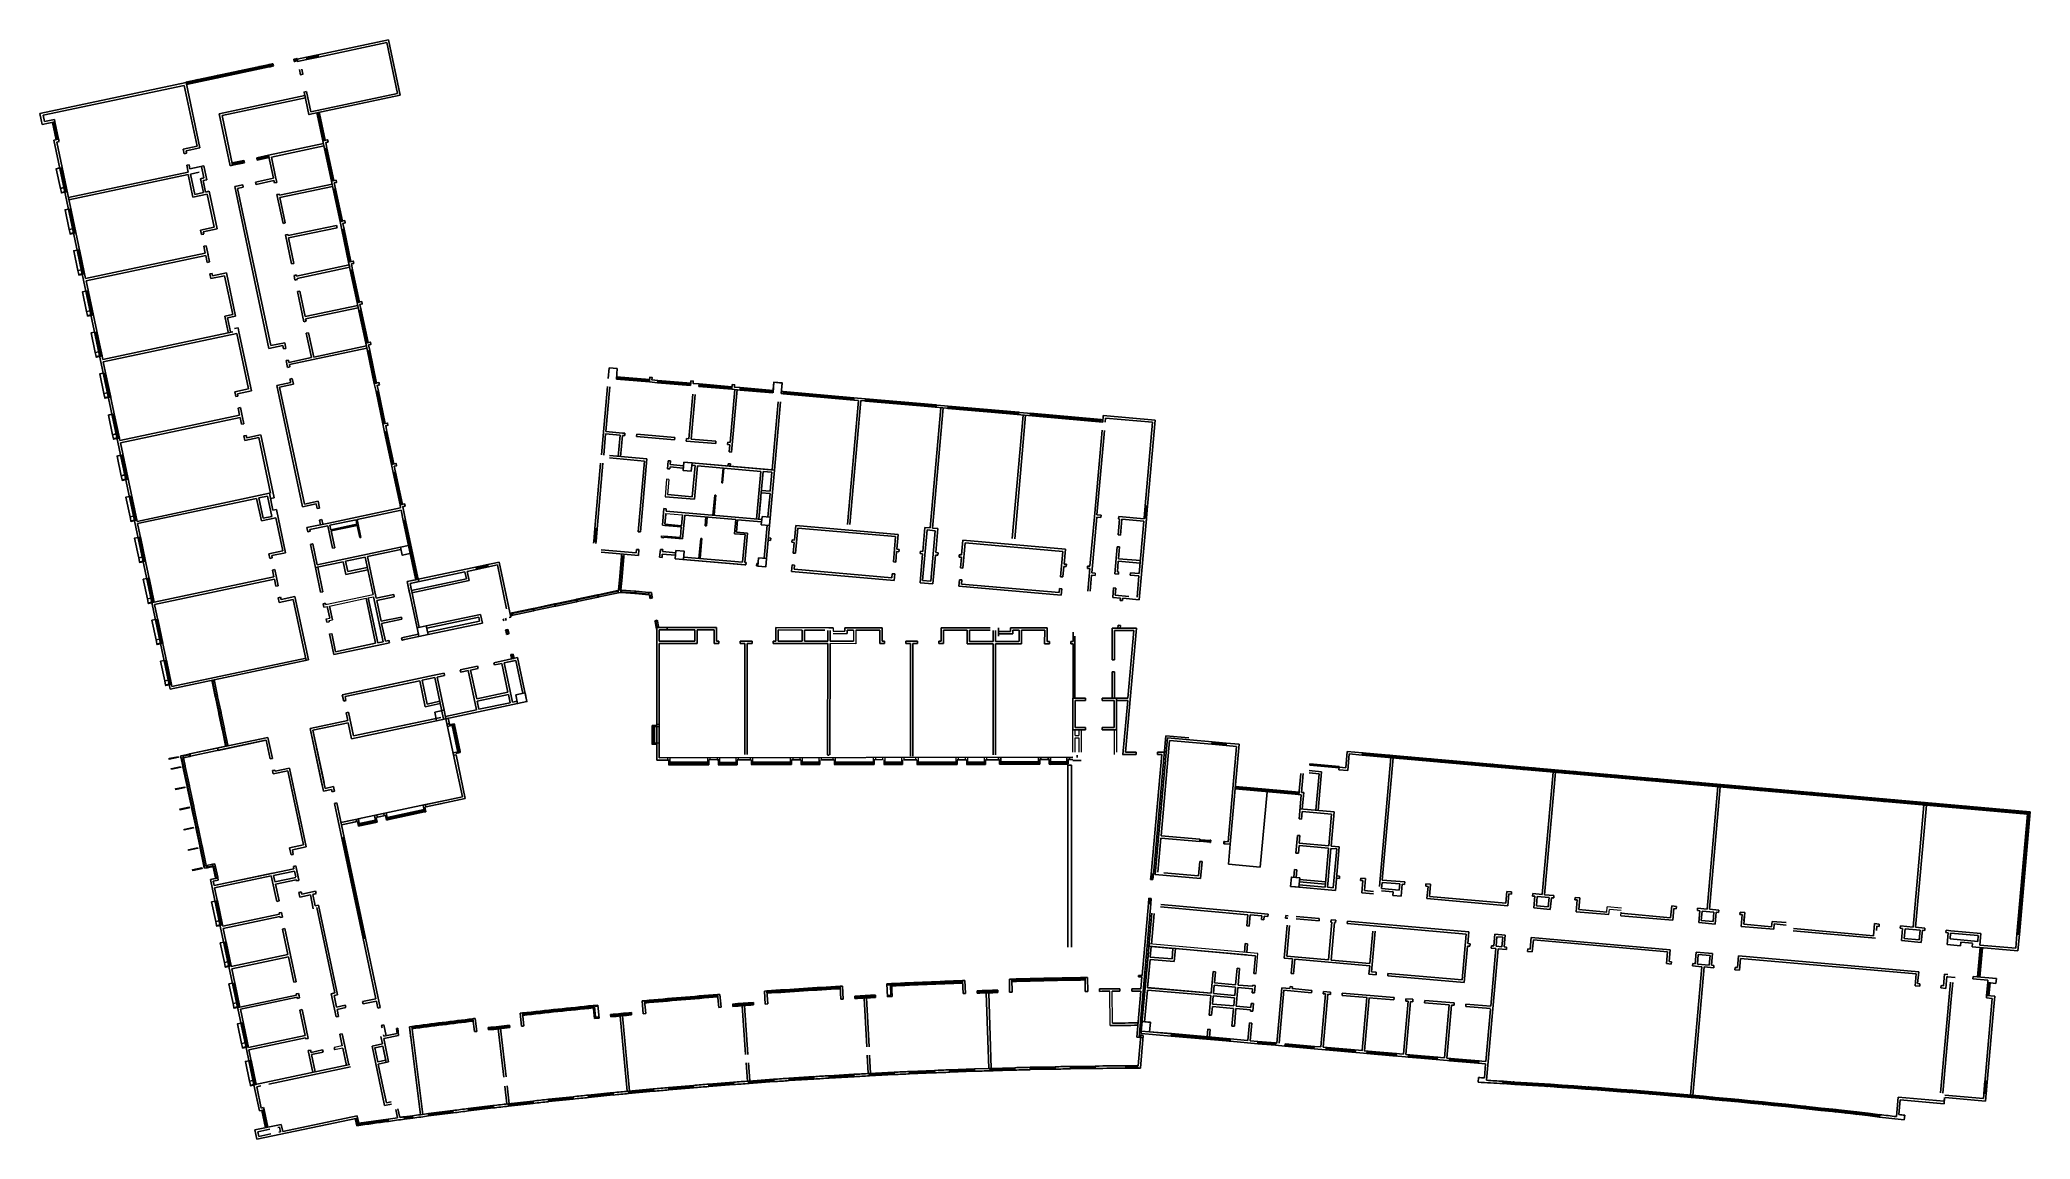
# Model space of a CAD drawing. Header units: millimetres. Extents: x -160790 to 7560, y -3558 to 89454.
import ezdxf

# ---------------------------------------------------------------- set-up
doc = ezdxf.new("R2010")
doc.units = ezdxf.units.MM
doc.header["$LTSCALE"] = 5
for name, color, linetype, lineweight in [('A-WALL', 7, 'Continuous', 5), ('E1-RI-3F$0$A-GLAZ-CWMG', 3, 'Continuous', 5), ('E1-RI-3F$0$A-WALL', 7, 'Continuous', 5), ('E1-RI-3F$0$AUDIT_D_131110141545-10', 7, 'Continuous', 5), ('E1-RW-3F$0$A-WALL', 7, 'Continuous', 5)]:
    doc.layers.add(name, color=color, linetype=linetype, lineweight=lineweight)
for name, color, linetype in [('A—墙体', 7, 'Continuous'), ('A—门窗', 135, 'Continuous'), ('E1-RI-3F$0$A-STUCCO', 152, 'Continuous')]:
    doc.layers.add(name, color=color, linetype=linetype)
doc.layers.get('E1-RI-3F$0$A-GLAZ-CWMG').off()
doc.layers.get('E1-RI-3F$0$A-STUCCO').off()

# ---------------------------------------------------------------- blocks, each defined once
blk = doc.blocks.new('E1-RI-3F$0$RECTANGULAR_MULLION_-_6006')
at = {"layer": 'A—门窗'}
for p, q in [((-30, 125), (30, 125)), ((-30, -75), (-30, 125)), ((30, 125), (30, -75)), ((30, -75), (-30, -75))]:
    blk.add_line(p, q, dxfattribs=at)
blk = doc.blocks.new('E1-RI-3F$0$ar2123')
at = {"layer": 'E1-RI-3F$0$A-WALL'}
for p, q in [((11694705, -6180386), (11693922, -6180552)), ((11693922, -6180552), (11693943, -6180650)), ((11693943, -6180650), (11694725, -6180484)), ((11694725, -6180484), (11694705, -6180386)), ((11695067, -6182098), (11694285, -6182264)), ((11694285, -6182264), (11694305, -6182362)), ((11694305, -6182362), (11695088, -6182196)), ((11695088, -6182196), (11695067, -6182098)), ((11695430, -6183811), (11694647, -6183976)), ((11694647, -6183976), (11694668, -6184074)), ((11694668, -6184074), (11695450, -6183908)), ((11695450, -6183908), (11695430, -6183811)), ((11695792, -6185523), (11695010, -6185688)), ((11695010, -6185688), (11695030, -6185786)), ((11695030, -6185786), (11695813, -6185620)), ((11695813, -6185620), (11695792, -6185523)), ((11696154, -6187235), (11695372, -6187400)), ((11695372, -6187400), (11695393, -6187498)), ((11695393, -6187498), (11696175, -6187332)), ((11696175, -6187332), (11696154, -6187235)), ((11696517, -6188947), (11695734, -6189112)), ((11695734, -6189112), (11695755, -6189210)), ((11695755, -6189210), (11696538, -6189045)), ((11696698, -6189803), (11695916, -6189968)), ((11695916, -6189968), (11695936, -6190066)), ((11695936, -6190066), (11696719, -6189901)), ((11696538, -6189045), (11696517, -6188947)), ((11696719, -6189901), (11696698, -6189803))]:
    blk.add_line(p, q, dxfattribs=at)
blk = doc.blocks.new('E1-RI-3F$0$RECTANGULAR_MULLION_-_600M')
at = {"layer": 'A—门窗'}
for p, q in [((-30, 75), (30, 75)), ((-30, -125), (-30, 75)), ((30, 75), (30, -125)), ((30, -125), (-30, -125))]:
    blk.add_line(p, q, dxfattribs=at)
blk = doc.blocks.new('E1-RI-3F$0$ERWEW')
at = {"layer": 'A—门窗'}
for p, q in [((12241778, -5091274), (12241778, -5091474)), ((12241778, -5091274), (12247778, -5091274)), ((12241778, -5091474), (12247778, -5091474)), ((12241838, -5091274), (12241838, -5091474)), ((12241838, -5091341), (12243148, -5091341)), ((12241838, -5091408), (12243148, -5091408)), ((12243148, -5091274), (12243148, -5091474)), ((12243208, -5091274), (12243208, -5091474)), ((12243208, -5091341), (12243948, -5091341)), ((12243208, -5091408), (12243948, -5091408)), ((12243948, -5091274), (12243948, -5091474)), ((12244008, -5091274), (12244008, -5091474)), ((12244008, -5091341), (12244748, -5091341)), ((12244008, -5091408), (12244748, -5091408)), ((12244748, -5091274), (12244748, -5091474)), ((12244808, -5091274), (12244808, -5091474)), ((12244808, -5091341), (12246348, -5091341)), ((12244808, -5091408), (12246348, -5091408)), ((12246348, -5091274), (12246348, -5091474)), ((12246408, -5091274), (12246408, -5091474)), ((12246408, -5091341), (12247718, -5091341)), ((12246408, -5091408), (12247718, -5091408)), ((12247718, -5091274), (12247718, -5091474)), ((12247778, -5091274), (12247778, -5091474))]:
    blk.add_line(p, q, dxfattribs=at)
blk = doc.blocks.new('E1-RI-3F$0$1窗02')
at = {"layer": 'A—门窗'}
for p, q in [((12307966, -5138138), (12310466, -5138138)), ((12307966, -5138338), (12310466, -5138338)), ((12308026, -5138338), (12308026, -5138138)), ((12308026, -5138204), (12308706, -5138204)), ((12308026, -5138271), (12308706, -5138271)), ((12308706, -5138338), (12308706, -5138138)), ((12308766, -5138338), (12308766, -5138138)), ((12308766, -5138204), (12310406, -5138204)), ((12308766, -5138271), (12310406, -5138271)), ((12310406, -5138338), (12310406, -5138138))]:
    blk.add_line(p, q, dxfattribs=at)
at = {"layer": 'E1-RI-3F$0$A-WALL'}
for p, q in [((12307966, -5138338), (12307966, -5138138)), ((12310466, -5138338), (12310466, -5138138))]:
    blk.add_line(p, q, dxfattribs=at)
blk = doc.blocks.new('E1-RI-3F$0$$TCHSYS$WIN2D')
for p, q in [((-0.5, 0.5), (0.5, 0.5)), ((-0.5, 0.5), (-0.5, -0.5)), ((0.5, 0.167), (-0.5, 0.167)), ((0.5, 0.5), (0.5, -0.5)), ((0.5, -0.167), (-0.5, -0.167)), ((-0.5, -0.5), (0.5, -0.5))]:
    blk.add_line(p, q)
blk = doc.blocks.new('E1-RI-3F$0$窗3')
at = {"layer": 'A—门窗'}
for p, q in [((10161298, -8419202), (10161298, -8417102)), ((10161364, -8419202), (10161364, -8417102)), ((10161431, -8419202), (10161431, -8417102)), ((10161498, -8419202), (10161498, -8417102))]:
    blk.add_line(p, q, dxfattribs=at)
at = {"layer": 'A—门窗', "color": 8}
for points in [[(10161298, -8418802), (10160998, -8418802), (10160998, -8417102), (10161298, -8417102)], [(10160998, -8419152), (10160998, -8418802), (10160998, -8418802)], [(10161298, -8419202), (10160998, -8419202), (10160998, -8419152), (10161298, -8419152)]]:
    blk.add_lwpolyline(points, dxfattribs=at)
at = {"layer": 'E1-RI-3F$0$A-WALL'}
for p, q in [((10161298, -8417102), (10161498, -8417102)), ((10161298, -8419202), (10161498, -8419202))]:
    blk.add_line(p, q, dxfattribs=at)
blk = doc.blocks.new('E1-RI-3F$0$窗4')
at = {"layer": 'A—门窗'}
for p, q in [((10183925, -8423476), (10183925, -8420676)), ((10183925, -8420736), (10184125, -8420736)), ((10183992, -8421416), (10183992, -8420736)), ((10184058, -8421416), (10184058, -8420736)), ((10184125, -8423476), (10184125, -8420676)), ((10183925, -8421416), (10184125, -8421416)), ((10183925, -8421476), (10184125, -8421476)), ((10183992, -8423416), (10183992, -8421476)), ((10184058, -8423416), (10184058, -8421476)), ((10183925, -8423416), (10184125, -8423416))]:
    blk.add_line(p, q, dxfattribs=at)
at = {"layer": 'E1-RI-3F$0$A-WALL'}
for p, q in [((10183925, -8420676), (10184125, -8420676)), ((10183925, -8423476), (10184125, -8423476))]:
    blk.add_line(p, q, dxfattribs=at)

msp = doc.modelspace()

# ---------------------------------------------------------------- linework, layer by layer
for p, q in [((-69551, 45552), (-67704, 45388)), ((-69863, 44274), (-69562, 44247)), ((-69646, 44456), (-69544, 44447)), ((-69568, 45352), (-67722, 45189)), ((-69562, 44247), (-69544, 44447)), ((-68566, 44159), (-68548, 44359)), ((-67819, 44093), (-68566, 44159)), ((-67801, 44293), (-68548, 44359)), ((-69209, 28988), (-68059, 28988)), ((-68961, 29188), (-68059, 29188)), ((-68059, 29188), (-68059, 28988)), ((-66259, 28988), (-66259, 29188)), ((-66259, 29188), (-65679, 29188)), ((-66259, 28988), (-65897, 28988)), ((1658, 12754), (1658, 12754)), ((-137887, 3985), (-137845, 3790)), ((-111011, 504), (-110993, 305))]:
    msp.add_line(p, q)
at = {"extrusion": (0, 0, -1)}
for p, q in [((-135047, 21963), (-135243, 21922)), ((-133245, 13452), (-133441, 13411))]:
    msp.add_line(p, q, dxfattribs=at)
at = {"layer": 'A-WALL'}
for p, q in [((-107779, 52269), (-107909, 50800)), ((-107580, 52251), (-107779, 52269)), ((-107500, 53148), (-107700, 53165)), ((-107580, 52251), (-107692, 50981)), ((-106320, 53721), (-98850, 53061)), ((-105367, 53436), (-105641, 53460, 0)), ((-105367, 53436), (-105600, 50796)), ((-105168, 53418), (-105419, 50579)), ((-103111, 51982, 0), (-103001, 53227)), ((-103011, 51973), (-102901, 53218)), ((-99311, 45572), (-98650, 53043)), ((-98651, 53043), (-98650, 53043)), ((-107909, 50800), (-105419, 50579)), ((-107692, 50981), (-105600, 50796)), ((-103111, 51982, 0), (-103011, 51973, 0)), ((-99817, 50636), (-99971, 48893)), ((-99202, 49076), (-99070, 50570)), ((-107997, 49803), (-108122, 48384)), ((-107997, 49803), (-107798, 49786)), ((-107842, 49288), (-107914, 48466)), ((-107798, 49786), (-107815, 49587)), ((-106447, 49165), (-106520, 48343)), ((-106239, 49247), (-106417, 47229)), ((-104512, 48341), (-104446, 49088)), ((-101874, 47807), (-101782, 48852)), ((-108202, 47488), (-108215, 47338)), ((-108016, 47321), (-108215, 47338)), ((-108202, 47488), (-106608, 47347)), ((-108011, 47370), (-108016, 47321)), ((-108011, 47370), (-106417, 47229)), ((-106529, 48243), (-106608, 47347)), ((-104512, 48341), (-104413, 48332)), ((-102037, 47670), (-101140, 47591)), ((-101874, 47807), (-100928, 47723)), ((-101347, 45250), (-101140, 47591)), ((-101148, 45233), (-100928, 47723)), ((-108303, 46342), (-108362, 45670)), ((-108362, 45670), (-108163, 45652)), ((-108104, 46324), (-108303, 46342)), ((-108137, 45951), (-108163, 45652)), ((-108137, 45951), (-107016, 45852)), ((-108104, 46324), (-108119, 46150)), ((-108119, 46150), (-106999, 46051)), ((-107043, 45553), (-101165, 45033)), ((-106328, 45691), (-101347, 45250)), ((-101165, 45033), (-101066, 45024)), ((-101148, 45233), (-101048, 45224)), ((-101066, 45025), (-101048, 45224)), ((-100169, 44945), (-100152, 45144)), ((-100169, 44945), (-100169, 44945)), ((-100169, 44945), (-100070, 44936)), ((-100152, 45144), (-100052, 45136))]:
    msp.add_line(p, q, dxfattribs=at)
at = {"layer": 'A-WALL', "color": 7}
for p, q in [((-107833, 49387), (-106438, 49264)), ((-108122, 48384), (-106529, 48243)), ((-107914, 48466), (-106520, 48343))]:
    msp.add_line(p, q, dxfattribs=at)
at = {"layer": 'A-WALL'}
msp.add_lwpolyline([(-107833, 49387), (-106438, 49264), (-106520, 48343), (-107914, 48466)], close=True, dxfattribs=at)
for points in [[(-99700, 49120), (-99003, 49059), (-99064, 48361), (-99762, 48423), (-99700, 49120)], [(-106981, 46250), (-106284, 46189), (-106345, 45491), (-107043, 45553), (-106981, 46250)], [(-100008, 45634), (-99311, 45572), (-99372, 44875), (-100070, 44936), (-100008, 45634)]]:
    msp.add_lwpolyline(points, dxfattribs=at)
at = {"layer": 'A—墙体'}
for p, q in [((-131293, 89454), (-137261, 88191)), ((-131293, 89454), (-137261, 88191)), ((-130299, 84758), (-131293, 89454)), ((-130299, 84758), (-131293, 89454)), ((-138239, 87984), (-139022, 87818)), ((-138239, 87984), (-139022, 87818)), ((-138981, 87622), (-139022, 87818)), ((-138981, 87622), (-139022, 87818)), ((-138198, 87788), (-138981, 87622)), ((-138198, 87788), (-138981, 87622)), ((-138239, 87984), (-138198, 87788)), ((-138239, 87984), (-138198, 87788)), ((-137261, 88191), (-137220, 87995)), ((-137261, 88191), (-137220, 87995)), ((-131447, 89217), (-137220, 87995)), ((-131447, 89217), (-137220, 87995)), ((-130536, 84912), (-131447, 89217)), ((-130536, 84912), (-131447, 89217)), ((-160790, 83210), (-148414, 85830)), ((-160494, 83068), (-148568, 85593)), ((-148568, 85593), (-147481, 80456)), ((-148414, 85830), (-147244, 80302)), ((-145610, 83204), (-138370, 84736)), ((-145372, 83049), (-138328, 84541)), ((-138370, 84736), (-138328, 84541)), ((-138236, 85071), (-137874, 83359)), ((-138236, 85071), (-137874, 83359)), ((-130536, 84912), (-137874, 83359)), ((-130536, 84912), (-137874, 83359)), ((-160790, 83210), (-160676, 82672)), ((-160594, 82280), (-160676, 82672)), ((-159517, 82508), (-160594, 82280)), ((-160381, 82530), (-160494, 83068)), ((-159558, 82704), (-160381, 82530)), ((-159558, 82704), (-159517, 82508)), ((-145610, 83204), (-144678, 78801)), ((-145372, 83049), (-144482, 78843)), ((-137322, 83169), (-137342, 83267)), ((-137322, 83169), (-137126, 83211)), ((-137126, 83211), (-137147, 83309)), ((-159597, 80958), (-159206, 81041)), ((-159597, 80958), (-149764, 34512)), ((-159360, 80804), (-159165, 80845)), ((-159165, 80845), (-159206, 81041)), ((-136845, 80919), (-136650, 80961)), ((-159360, 80804), (-156916, 69260)), ((-148655, 80208), (-147481, 80456)), ((-148655, 80208), (-148572, 79817)), ((-148572, 79817), (-148376, 79858)), ((-148418, 80054), (-147244, 80302)), ((-148376, 79858), (-148418, 80054)), ((-136794, 80675), (-141441, 79691)), ((-141441, 79691), (-141027, 77734)), ((-136752, 80479), (-141204, 79536)), ((-141204, 79536), (-140852, 77873)), ((-158366, 76108), (-148241, 78251)), ((-158324, 75912), (-148248, 78045)), ((-148170, 78880), (-148365, 78838)), ((-148365, 78838), (-148241, 78251)), ((-148248, 78045), (-147844, 76138)), ((-148097, 78537), (-148170, 78880)), ((-148097, 78537), (-146923, 78786)), ((-148052, 78087), (-147319, 78242)), ((-147690, 76375), (-148052, 78087)), ((-147205, 77704), (-146912, 77766)), ((-147205, 77704), (-146957, 76530)), ((-147119, 78744), (-146912, 77766)), ((-146968, 77550), (-146675, 77612)), ((-146968, 77550), (-146761, 76571)), ((-146923, 78786), (-146675, 77612)), ((-144678, 78801), (-144482, 78843)), ((-141027, 77734), (-142543, 77413)), ((-142502, 77218), (-140986, 77539)), ((-140986, 77539), (-140944, 77343)), ((-158366, 76108), (-158324, 75912)), ((-147844, 76138), (-146624, 76396)), ((-147690, 76375), (-146957, 76530)), ((-146761, 76571), (-146467, 76634)), ((-146622, 76396), (-146031, 73608)), ((-146467, 76634), (-145794, 73454)), ((-143619, 77185), (-144305, 77040)), ((-144305, 77040), (-141405, 63344)), ((-144068, 76886), (-143578, 76990)), ((-144068, 76886), (-141251, 63581)), ((-143619, 77185), (-143578, 76990)), ((-142502, 77218), (-142543, 77413)), ((-140541, 76406), (-140737, 76365)), ((-140737, 76365), (-140219, 73919)), ((-140521, 76308), (-140541, 76406)), ((-136069, 77250), (-140521, 76308)), ((-136027, 77055), (-140479, 76112)), ((-140024, 73960), (-140479, 76112)), ((-147205, 73360), (-146031, 73608)), ((-147205, 73360), (-147122, 72969)), ((-147122, 72969), (-146927, 73010)), ((-146968, 73206), (-145794, 73454)), ((-146927, 73010), (-146968, 73206)), ((-140024, 73960), (-140219, 73919)), ((-140012, 72940), (-139817, 72982)), ((-140012, 72940), (-139494, 70495)), ((-139796, 72884), (-139817, 72982)), ((-135687, 73754), (-139796, 72884)), ((-135645, 73558), (-139754, 72688)), ((-139299, 70536), (-139754, 72688)), ((-135645, 73558), (-135687, 73754)), ((-156916, 69260), (-146791, 71403)), ((-156874, 69064), (-146749, 71207)), ((-146719, 72032), (-146915, 71990)), ((-146915, 71990), (-146791, 71403)), ((-146749, 71207), (-146625, 70621)), ((-146554, 71249), (-146719, 72032)), ((-146430, 70662), (-146574, 71347)), ((-156874, 69064), (-155466, 62412)), ((-146625, 70621), (-146430, 70662)), ((-146223, 69684), (-146418, 69642)), ((-146418, 69642), (-146336, 69251)), ((-146336, 69251), (-145161, 69499)), ((-146181, 69488), (-146223, 69684)), ((-146181, 69488), (-145009, 69736)), ((-145161, 69499), (-144467, 66222)), ((-145007, 69736), (-144231, 66068)), ((-139494, 70495), (-139299, 70536)), ((-139092, 69558), (-139287, 69516)), ((-139287, 69516), (-139246, 69321)), ((-139246, 69321), (-139205, 69125)), ((-139205, 69125), (-139009, 69166)), ((-139071, 69460), (-139092, 69558)), ((-134619, 70402), (-139071, 69460)), ((-134578, 70207), (-139030, 69264)), ((-139009, 69166), (-139030, 69264)), ((-134578, 70207), (-134619, 70402)), ((-138802, 68188), (-138997, 68147)), ((-138997, 68147), (-138459, 65603)), ((-138346, 66036), (-138802, 68188)), ((-145152, 66077), (-144468, 66222)), ((-145152, 66077), (-144862, 64707)), ((-144915, 65923), (-144231, 66068)), ((-144915, 65923), (-144667, 64749)), ((-133894, 66978), (-138346, 66036)), ((-133853, 66782), (-138305, 65840)), ((-138305, 65840), (-138263, 65644)), ((-133853, 66782), (-133894, 66978)), ((-155466, 62412), (-144460, 64741)), ((-155425, 62216), (-144126, 64608)), ((-144317, 65027), (-144024, 65089)), ((-144126, 64608), (-143132, 59912)), ((-144024, 65089), (-143951, 64747)), ((-143951, 64747), (-142895, 59758)), ((-138459, 65603), (-138263, 65644)), ((-138056, 64666), (-138252, 64625)), ((-138252, 64625), (-137817, 62570)), ((-137621, 62612), (-138056, 64666)), ((-140231, 63592), (-141405, 63344)), ((-140077, 63830), (-141251, 63581)), ((-140231, 63592), (-140169, 63299)), ((-140169, 63299), (-139973, 63340)), ((-139973, 63340), (-140077, 63830)), ((-139766, 62362), (-139962, 62321)), ((-139962, 62321), (-139837, 61734)), ((-139725, 62166), (-139766, 62362)), ((-137817, 62570), (-139725, 62166)), ((-137675, 62396), (-139683, 61971)), ((-133128, 63358), (-137678, 62395)), ((-133169, 63554), (-137621, 62612)), ((-133128, 63358), (-133169, 63554)), ((-155425, 62216), (-154016, 55563)), ((-139837, 61734), (-139642, 61775)), ((-139642, 61775), (-139683, 61971)), ((-139435, 60797), (-139630, 60755)), ((-139630, 60755), (-139568, 60462)), ((-139331, 60308), (-139435, 60797)), ((-112721, 60813), (-112642, 61709)), ((-111944, 61648), (-112642, 61709)), ((-112024, 60751), (-111944, 61648)), ((-109234, 60504), (-109217, 60704)), ((-144306, 59663), (-143134, 59911)), ((-144306, 59663), (-144223, 59272)), ((-144223, 59272), (-144027, 59313)), ((-144069, 59509), (-142897, 59757)), ((-144027, 59313), (-144069, 59509)), ((-139568, 60462), (-140742, 60213)), ((-140742, 60213), (-138567, 49941)), ((-139331, 60308), (-140505, 60059)), ((-140505, 60059), (-138413, 50178)), ((-112783, 60115), (-113293, 54338)), ((-112583, 60098), (-112918, 56312)), ((-109234, 60504), (-108537, 60443)), ((-105895, 55692), (-105561, 59477)), ((-105696, 55674), (-105362, 59459)), ((-102408, 55383), (-102017, 59873)), ((-102279, 54569), (-101817, 59856)), ((-102261, 59888), (-101564, 59826)), ((-98078, 59518), (-97929, 59505)), ((-98061, 59717), (-97911, 59704)), ((-92480, 48457), (-91554, 58941)), ((-92281, 48439), (-91354, 58924)), ((-91952, 58976), (-91554, 58941)), ((-91934, 59176), (-70867, 57313)), ((-91354, 58924), (-70884, 57114)), ((-154016, 55563), (-143891, 57707)), ((-153975, 55368), (-143850, 57511)), ((-143820, 58335), (-144016, 58294)), ((-144016, 58294), (-143891, 57707)), ((-143850, 57511), (-143726, 56924)), ((-143675, 57650), (-143820, 58335)), ((-143530, 56965), (-143675, 57650)), ((-98346, 58839), (-98850, 53061)), ((-98147, 58822), (-98651, 53043)), ((-84581, 58325), (-85479, 48164)), ((-84382, 58307), (-85280, 48147)), ((-78533, 47249), (-77608, 57708)), ((-78334, 47231), (-77409, 57691)), ((-70836, 57662), (-70884, 57114)), ((-70836, 57662), (-70884, 57114)), ((-70836, 57662), (-66453, 57274)), ((-70836, 57662), (-66453, 57274)), ((-70654, 57445), (-70685, 57096)), ((-70654, 57445), (-70685, 57096)), ((-70654, 57445), (-66670, 57093)), ((-70654, 57445), (-66670, 57093)), ((-67096, 50003), (-66453, 57274)), ((-67096, 50003), (-66453, 57274)), ((-143726, 56924), (-143530, 56965)), ((-143323, 55987), (-143519, 55946)), ((-143519, 55946), (-143436, 55554)), ((-143436, 55554), (-142264, 55802)), ((-143282, 55791), (-143323, 55987)), ((-143282, 55791), (-142110, 56039)), ((-142262, 55803), (-141268, 51107)), ((-142108, 56040), (-140979, 50708)), ((-112936, 56113), (-113094, 54320)), ((-112936, 56113), (-111715, 56005)), ((-112918, 56312), (-111499, 56187)), ((-111715, 56005), (-111876, 54187)), ((-111516, 55988), (-111677, 54170)), ((-111516, 55988), (-111317, 55970)), ((-111499, 56187), (-111299, 56169)), ((-111299, 56169), (-111317, 55970)), ((-110303, 56081), (-110321, 55882)), ((-110321, 55882), (-107108, 55598)), ((-110303, 56081), (-107091, 55797)), ((-107108, 55598), (-107091, 55797)), ((-106112, 55510), (-106095, 55709)), ((-106095, 55709), (-105895, 55692)), ((-105696, 55674), (-103604, 55489)), ((-70747, 56399), (-71376, 49277)), ((-70747, 56399), (-71376, 49277)), ((-70946, 56417), (-71285, 52582)), ((-70946, 56417), (-71285, 52582)), ((-67295, 50020), (-66670, 57093)), ((-67295, 50020), (-66670, 57093)), ((-153975, 55368), (-152567, 48715)), ((-109650, 53815), (-112614, 54077)), ((-109650, 53815), (-112614, 54077)), ((-109433, 53997), (-112596, 54276)), ((-109433, 53997), (-112596, 54276)), ((-109979, 47821), (-109433, 53997)), ((-109979, 47821), (-109433, 53997)), ((-106112, 55510), (-103621, 55290)), ((-103621, 55290), (-103604, 55489)), ((-102625, 55202), (-102607, 55401)), ((-102625, 55202), (-102426, 55184)), ((-102607, 55401), (-102408, 55383)), ((-102478, 54586), (-102426, 55184)), ((-102478, 54586), (-102279, 54569)), ((-113355, 53640), (-113844, 48112)), ((-113355, 53640), (-113844, 48112)), ((-113156, 53623), (-113645, 48094)), ((-113156, 53623), (-113645, 48094)), ((-110179, 47838), (-109650, 53815)), ((-110179, 47838), (-109650, 53815)), ((-107640, 53838), (-107700, 53165)), ((-107640, 53838), (-107700, 53165)), ((-107501, 53148), (-107700, 53165)), ((-107501, 53148), (-107700, 53165)), ((-107640, 53838), (-107441, 53820)), ((-107640, 53838), (-107441, 53820)), ((-107485, 53322), (-107501, 53148)), ((-107485, 53322), (-107501, 53148)), ((-107485, 53322), (-106365, 53223)), ((-107485, 53322), (-106365, 53223)), ((-107441, 53820), (-107468, 53521)), ((-107441, 53820), (-107468, 53521)), ((-107468, 53521), (-106347, 53422)), ((-107468, 53521), (-106347, 53422)), ((-106321, 53721), (-98850, 53061)), ((-106321, 53721), (-98650, 53043)), ((-106321, 53721), (-98650, 53043)), ((-106321, 53721), (-98650, 53043)), ((-106321, 53721), (-98650, 53043)), ((-105367, 53436), (-105641, 53460, 0)), ((-105467, 53445), (-105641, 53460, 0)), ((-105367, 53436), (-105600, 50796)), ((-105367, 53436), (-105600, 50796)), ((-105168, 53418), (-105419, 50580)), ((-105168, 53418), (-105419, 50580)), ((-105168, 53418), (-99814, 52945)), ((-102568, 53590), (-102585, 53391)), ((-102568, 53590), (-102368, 53573)), ((-102368, 53573), (-102386, 53373)), ((-99814, 52945), (-100170, 48911)), ((-99614, 52927), (-99799, 50836)), ((-99614, 52927), (-99799, 50836)), ((-99614, 52927), (-98867, 52861)), ((-99614, 52927), (-98867, 52861)), ((-99311, 45572), (-98650, 53043)), ((-99311, 45572), (-98650, 53043)), ((-99008, 51268), (-98867, 52861)), ((-99008, 51268), (-98867, 52861)), ((-98651, 53043), (-98650, 53043)), ((-71285, 52582), (-71593, 49100)), ((-71285, 52582), (-71593, 49100)), ((-152567, 48715), (-141366, 51086)), ((-152525, 48519), (-142449, 50653)), ((-142449, 50653), (-142045, 48745)), ((-142253, 50694), (-141520, 50849)), ((-141891, 48985), (-142253, 50694)), ((-141520, 50849), (-141158, 49137)), ((-141366, 51086), (-141066, 49668)), ((-141273, 50646), (-140979, 50708)), ((-107909, 50800), (-105419, 50580)), ((-107909, 50800), (-105419, 50580)), ((-107692, 50981), (-105600, 50796)), ((-107692, 50981), (-105600, 50796)), ((-103706, 50930), (-103856, 49237)), ((-103706, 50930), (-103856, 49237)), ((-103756, 49228), (-103607, 50922)), ((-103607, 50922), (-103706, 50930)), ((-99799, 50836), (-99971, 48893)), ((-99799, 50836), (-99971, 48893)), ((-99773, 51134), (-99026, 51068)), ((-99773, 51134), (-99026, 51068)), ((-99755, 51334), (-99008, 51268)), ((-99755, 51334), (-99008, 51268)), ((-99202, 49076), (-99026, 51068)), ((-99202, 49076), (-99026, 51068)), ((-142045, 48745), (-140823, 49003)), ((-141891, 48982), (-141158, 49137)), ((-141066, 49668), (-140772, 49730)), ((-140823, 49003), (-140233, 46215)), ((-140772, 49730), (-139995, 46061)), ((-138567, 49941), (-137410, 50186)), ((-137410, 50186), (-138567, 49941)), ((-137256, 50423), (-138413, 50178)), ((-137410, 50186), (-137327, 49795)), ((-137327, 49795), (-137131, 49836)), ((-137131, 49836), (-137256, 50423)), ((-137120, 48816), (-136924, 48858)), ((-136841, 48466), (-136924, 48858)), ((-130270, 49858), (-136336, 48574)), ((-136245, 48388), (-134044, 48854)), ((-134044, 48854), (-133961, 48463)), ((-133946, 48875), (-130228, 49662)), ((-133625, 47359), (-133946, 48875)), ((-130228, 49662), (-130042, 48781)), ((-130085, 49948), (-130006, 49964)), ((-130042, 48781), (-129846, 48823)), ((-107997, 49804), (-108123, 48384)), ((-107997, 49804), (-108123, 48384)), ((-107997, 49804), (-107798, 49786)), ((-107997, 49804), (-107798, 49786)), ((-107798, 49786), (-107816, 49587)), ((-107798, 49786), (-107816, 49587)), ((-107816, 49587), (-99722, 48871)), ((-106439, 49264), (-106520, 48343)), ((-106439, 49264), (-106520, 48343)), ((-106239, 49247), (-106418, 47229)), ((-106239, 49247), (-106418, 47229)), ((-106239, 49247), (-101931, 48866)), ((-106239, 49247), (-101931, 48866)), ((-104347, 49079), (-104413, 48332)), ((-102037, 47670), (-101931, 48866)), ((-102037, 47670), (-101931, 48866)), ((-101874, 47807), (-101782, 48852)), ((-101874, 47807), (-101782, 48852)), ((-101782, 48852), (-99740, 48672)), ((-101782, 48852), (-99740, 48672)), ((-71963, 44911), (-71593, 49095)), ((-71812, 44346), (-71394, 49078)), ((-71394, 49078), (-71045, 49047)), ((-71394, 49078), (-71045, 49047)), ((-71376, 49277), (-71028, 49246)), ((-71376, 49277), (-71028, 49246)), ((-71028, 49246), (-71045, 49046)), ((-71028, 49246), (-71045, 49046)), ((-69459, 48906), (-69576, 47561)), ((-69533, 49114), (-69551, 48914)), ((-69533, 49114), (-69551, 48914)), ((-69551, 48915), (-69459, 48906)), ((-69551, 48915), (-69459, 48906)), ((-69533, 49114), (-67392, 48924)), ((-69533, 49114), (-67392, 48924)), ((-69260, 48889), (-69377, 47544)), ((-69260, 48889), (-67409, 48725)), ((-69260, 48889), (-67409, 48725)), ((-67796, 42085), (-67192, 48919)), ((-67392, 48924), (-67383, 49024)), ((-67392, 48924), (-67383, 49024)), ((-67383, 49024), (-67184, 49006)), ((-67383, 49024), (-67184, 49006)), ((-67295, 50020), (-67096, 50003)), ((-67295, 50020), (-67096, 50003)), ((-67212, 48683), (-67184, 49006)), ((-67212, 48683), (-67184, 49006)), ((-152525, 48519), (-151117, 41867)), ((-136336, 48574), (-138194, 48180)), ((-138194, 48180), (-138122, 47838)), ((-138122, 47838), (-137926, 47879)), ((-136440, 48347), (-137957, 48026)), ((-137926, 47879), (-137957, 48026)), ((-137120, 48816), (-137037, 48425)), ((-136440, 48347), (-136037, 46440)), ((-136245, 48388), (-136162, 47997)), ((-133961, 48463), (-136162, 47997)), ((-133940, 48365), (-136141, 47899)), ((-136141, 47899), (-135841, 46481)), ((-133940, 48365), (-133723, 47338)), ((-133625, 47359), (-133723, 47338)), ((-113844, 48112), (-113645, 48094)), ((-113844, 48112), (-113645, 48094)), ((-110179, 47838), (-109979, 47821)), ((-110179, 47838), (-109979, 47821)), ((-108202, 47488), (-108215, 47338)), ((-108202, 47488), (-108215, 47338)), ((-108016, 47321), (-108215, 47338)), ((-108016, 47321), (-108215, 47338)), ((-108012, 47370), (-108016, 47321)), ((-108012, 47370), (-108016, 47321)), ((-108012, 47370), (-106418, 47229)), ((-108012, 47370), (-106418, 47229)), ((-108003, 47470), (-106608, 47347)), ((-108003, 47470), (-106608, 47347)), ((-107923, 48367), (-106529, 48243)), ((-107923, 48367), (-106529, 48243)), ((-106529, 48243), (-106608, 47347)), ((-106529, 48243), (-106608, 47347)), ((-105042, 45577), (-104892, 47271)), ((-105042, 45577), (-104892, 47271)), ((-104942, 45568), (-104792, 47262)), ((-104942, 45568), (-104792, 47262)), ((-104892, 47271), (-104792, 47262)), ((-104892, 47271), (-104792, 47262)), ((-102037, 47670), (-101140, 47591)), ((-102037, 47670), (-101140, 47591)), ((-101874, 47807), (-100928, 47723)), ((-101874, 47807), (-100928, 47723)), ((-101347, 45250), (-101140, 47591)), ((-101347, 45250), (-101140, 47591)), ((-101148, 45233), (-100928, 47723)), ((-101148, 45233), (-100928, 47723)), ((-99510, 45590), (-99264, 48379)), ((-99510, 45590), (-99264, 48379)), ((-99157, 47315), (-98958, 47298)), ((-98958, 47298), (-98975, 47098)), ((-97165, 47139), (-97182, 46940)), ((-97165, 47139), (-96965, 47122)), ((-96856, 48362), (-96965, 47122)), ((-96674, 48146), (-96863, 46008)), ((-96856, 48362), (-88189, 47606)), ((-96674, 48146), (-88406, 47424)), ((-88406, 47424), (-88595, 45278)), ((-88189, 47606), (-88299, 46355)), ((-85745, 47987), (-86124, 43704)), ((-85927, 48204), (-86108, 46162)), ((-85927, 48204), (-85479, 48164)), ((-85745, 47987), (-85048, 47925)), ((-85048, 47925), (-85427, 43642)), ((-85280, 48147), (-84831, 48107)), ((-84831, 48107), (-85012, 46065)), ((-69377, 47544), (-69576, 47561)), ((-67801, 44293), (-67409, 48725)), ((-141406, 45967), (-140233, 46215)), ((-141406, 45967), (-141323, 45576)), ((-141323, 45576), (-141128, 45617)), ((-141169, 45813), (-139995, 46061)), ((-141128, 45617), (-141169, 45813)), ((-137698, 46803), (-137894, 46761)), ((-137894, 46761), (-137480, 44805)), ((-137326, 45042), (-137698, 46803)), ((-137326, 45042), (-130282, 46533)), ((-135841, 46481), (-136037, 46440)), ((-133273, 45695), (-132603, 42531)), ((-133077, 45737), (-130240, 46337)), ((-133077, 45737), (-132332, 42215)), ((-113941, 47016), (-113954, 46867)), ((-113941, 47016), (-113954, 46867)), ((-113941, 47016), (-113741, 46999)), ((-113941, 47016), (-113741, 46999)), ((-113741, 46999), (-113755, 46849)), ((-113741, 46999), (-113755, 46849)), ((-113318, 46108), (-110156, 45828)), ((-113318, 46108), (-110156, 45828)), ((-113301, 46307), (-110337, 46045)), ((-113301, 46307), (-110337, 46045)), ((-110337, 46045), (-110311, 46344)), ((-110337, 46045), (-110311, 46344)), ((-110311, 46344), (-110112, 46326)), ((-110311, 46344), (-110112, 46326)), ((-110156, 45828), (-110112, 46326)), ((-110156, 45828), (-110112, 46326)), ((-108303, 46342), (-108363, 45670)), ((-108303, 46342), (-108363, 45670)), ((-108363, 45670), (-108163, 45652)), ((-108363, 45670), (-108163, 45652)), ((-108104, 46324), (-108303, 46342)), ((-108104, 46324), (-108303, 46342)), ((-108137, 45951), (-108163, 45652)), ((-108137, 45951), (-108163, 45652)), ((-108137, 45951), (-107016, 45852)), ((-108137, 45951), (-107016, 45852)), ((-108104, 46324), (-108119, 46150)), ((-108104, 46324), (-108119, 46150)), ((-108119, 46150), (-106999, 46051)), ((-108119, 46150), (-106999, 46051)), ((-107043, 45553), (-101066, 45025)), ((-107043, 45553), (-101066, 45025)), ((-106328, 45691), (-101347, 45250)), ((-106328, 45691), (-101347, 45250)), ((-99175, 47116), (-98975, 47098)), ((-97182, 46940), (-96983, 46923)), ((-96983, 46923), (-97062, 46026)), ((-97062, 46026), (-96863, 46008)), ((-88317, 46156), (-88396, 45260)), ((-88317, 46156), (-88118, 46139)), ((-88299, 46355), (-88100, 46338)), ((-88100, 46338), (-88118, 46139)), ((-86125, 45963), (-86341, 43522)), ((-86307, 46179), (-86325, 45980)), ((-86325, 45980), (-86125, 45963)), ((-86307, 46179), (-86108, 46162)), ((-85030, 45866), (-85245, 43425)), ((-84830, 45848), (-85030, 45866)), ((-84813, 46047), (-85012, 46065)), ((-84813, 46047), (-84830, 45848)), ((-83020, 45889), (-83037, 45690)), ((-82838, 45672), (-83037, 45690)), ((-82820, 45871), (-83020, 45889)), ((-82838, 45672), (-82917, 44775)), ((-82711, 47111), (-82820, 45871)), ((-82529, 46895), (-82718, 44758)), ((-82711, 47111), (-74044, 46355)), ((-82529, 46895), (-74261, 46173)), ((-74450, 44027), (-74261, 46173)), ((-74154, 45105), (-74044, 46355)), ((-69663, 46565), (-69863, 44274)), ((-69464, 46548), (-69663, 46565)), ((-69464, 46548), (-69551, 45552)), ((-151117, 41867), (-140992, 44010)), ((-151076, 41671), (-140951, 43815)), ((-140921, 44639), (-141116, 44597)), ((-141116, 44597), (-140992, 44010)), ((-140951, 43815), (-140826, 43228)), ((-140776, 43954), (-140921, 44639)), ((-140631, 43269), (-140776, 43954)), ((-137041, 42716), (-137483, 44804)), ((-136845, 42758, 0), (-137287, 44846)), ((-134905, 44225), (-135132, 45302)), ((-134750, 44462), (-134937, 45343)), ((-134905, 44225), (-133045, 44619)), ((-134750, 44462), (-133087, 44814)), ((-121937, 45259), (-129715, 43612)), ((-121937, 45259), (-129715, 43612)), ((-124830, 44442), (-129478, 43458)), ((-124830, 44442), (-129478, 43458)), ((-124706, 43855), (-129354, 42871)), ((-124706, 43855), (-129354, 42871)), ((-128811, 43931), (-129007, 43890)), ((-129007, 43890), (-128981, 43768)), ((-128811, 43931), (-128744, 43613)), ((-124706, 43855), (-124830, 44442)), ((-124706, 43855), (-124830, 44442)), ((-122091, 45022), (-124635, 44483)), ((-122091, 45022), (-124635, 44483)), ((-124469, 43700), (-124635, 44483)), ((-124469, 43700), (-124635, 44483)), ((-122091, 45022), (-121304, 41304)), ((-122091, 45022), (-121304, 41304)), ((-121937, 45259), (-120954, 40612)), ((-121937, 45259), (-120954, 40612)), ((-101148, 45233), (-101049, 45224)), ((-101148, 45233), (-101049, 45224)), ((-101066, 45025), (-101049, 45224)), ((-101066, 45025), (-101049, 45224)), ((-100170, 44945), (-100152, 45144)), ((-100170, 44945), (-100152, 45144)), ((-100170, 44945), (-100070, 44936)), ((-100170, 44945), (-100070, 44936)), ((-100152, 45144), (-100052, 45136)), ((-100152, 45144), (-100052, 45136)), ((-97150, 45030), (-97199, 44482)), ((-97199, 44482), (-88532, 43716)), ((-96951, 45012), (-97150, 45030)), ((-96951, 45012), (-96982, 44664)), ((-96982, 44664), (-88714, 43933)), ((-88683, 44281), (-88714, 43932)), ((-88683, 44281), (-88484, 44264)), ((-88595, 45278), (-88396, 45260)), ((-88484, 44264), (-88532, 43716)), ((-83005, 43779), (-83054, 43232)), ((-82806, 43762), (-83005, 43779)), ((-82917, 44775), (-82718, 44758)), ((-74450, 44027), (-74251, 44009)), ((-74251, 44009), (-74172, 44906)), ((-74172, 44906), (-73973, 44888)), ((-74154, 45105), (-73955, 45088)), ((-73973, 44888), (-73955, 45088)), ((-72180, 44730), (-72162, 44929)), ((-72180, 44730), (-71981, 44712)), ((-72162, 44929), (-71963, 44911)), ((-72148, 42820), (-71981, 44712)), ((-71949, 42802), (-71830, 44147)), ((-71830, 44147), (-71531, 44120)), ((-71812, 44346), (-71513, 44320)), ((-69568, 45352), (-69646, 44456)), ((-67977, 42301), (-67819, 44093)), ((-140826, 43228), (-140631, 43269)), ((-140423, 42291), (-140619, 42249)), ((-140619, 42249), (-140536, 41858)), ((-140536, 41858), (-139363, 42106)), ((-140382, 42095), (-140423, 42291)), ((-140382, 42095), (-139208, 42343)), ((-139363, 42106), (-138270, 36946)), ((-139208, 42343), (-138075, 36987)), ((-137041, 42716, 0), (-136845, 42758, 0)), ((-133198, 42201), (-132392, 38394)), ((-133003, 42242), (-132197, 38436)), ((-132562, 42336), (-131756, 38529)), ((-132332, 42215, 0), (-130850, 42529, 0)), ((-132290, 42019), (-130808, 42333)), ((-130850, 42529, 0), (-130808, 42333, 0)), ((-129508, 42633), (-129715, 43612)), ((-129508, 42633), (-129715, 43612)), ((-129714, 43612), (-128772, 39161)), ((-128981, 43768), (-129712, 43613)), ((-129354, 42871), (-129478, 43458)), ((-129354, 42871), (-129478, 43458)), ((-129477, 43458), (-128690, 39740)), ((-128744, 43613), (-129474, 43459)), ((-124469, 43700), (-129312, 42675)), ((-124469, 43700), (-129312, 42675)), ((-86341, 43522), (-85245, 43425)), ((-86124, 43704), (-85427, 43642)), ((-74388, 42465), (-83054, 43232)), ((-82806, 43762), (-82837, 43413)), ((-74569, 42682), (-82837, 43413)), ((-74569, 42682), (-74539, 43031)), ((-74539, 43031), (-74339, 43013)), ((-74388, 42465), (-74339, 43013)), ((-69967, 43077), (-70037, 42280)), ((-70037, 42280), (-69390, 42224)), ((-69967, 43077), (-69768, 43060)), ((-69768, 43060), (-69820, 42462)), ((-69820, 42462), (-68675, 42362)), ((-69407, 42024), (-69390, 42224)), ((-69208, 42007), (-69190, 42206)), ((-69190, 42206), (-67796, 42085)), ((-151076, 41671), (-149646, 34921)), ((-136834, 41738, 0), (-136638, 41779, 0)), ((-136771, 41444, 0), (-136834, 41738, 0)), ((-136617, 41681, 0), (-136638, 41779, 0)), ((-136502, 40173), (-136564, 40466)), ((-136271, 40528, 0), (-136478, 41507)), ((-136034, 40374, 0), (-136282, 41548)), ((-132290, 42019), (-131918, 40258)), ((-131918, 40258), (-130206, 40621)), ((-131876, 40063), (-130164, 40425)), ((-130206, 40621), (-130164, 40425)), ((-128103, 39864), (-123505, 40838)), ((-128103, 39864), (-123505, 40838)), ((-123659, 40601), (-128062, 39669)), ((-123659, 40601), (-128062, 39669)), ((-123587, 40258), (-123659, 40601)), ((-123587, 40258), (-123659, 40601)), ((-123350, 40104), (-123505, 40838)), ((-123350, 40104), (-123505, 40838)), ((-121551, 40293), (-121590, 40477)), ((-121356, 40334), (-121395, 40518)), ((-121100, 40581), (-120954, 40612)), ((-121100, 40581), (-120954, 40612)), ((-69407, 42024), (-69208, 42007)), ((-136307, 40214), (-136327, 40312)), ((-135924, 37442), (-136295, 39194)), ((-135770, 37679), (-136099, 39236)), ((-131876, 40063), (-131560, 38571)), ((-130191, 38861), (-128772, 39161)), ((-130191, 38861), (-130149, 38665)), ((-129954, 38706), (-128731, 38965)), ((-127989, 39326), (-123587, 40258)), ((-127989, 39326), (-123587, 40258)), ((-123350, 40104), (-127948, 39131)), ((-123350, 40104), (-127948, 39131)), ((-108597, 39735), (-108597, 28519)), ((-108597, 39735), (-103546, 39729)), ((-108397, 39535), (-108397, 38585)), ((-108397, 39535), (-105396, 39531)), ((-107721, 39709), (-107721, 39509)), ((-105396, 39531), (-105397, 38581)), ((-105198, 38381), (-105196, 39531)), ((-105196, 39505), (-105197, 38580)), ((-105196, 39531), (-103747, 39529)), ((-103747, 39529), (-103748, 38373)), ((-103546, 39729), (-103548, 38573)), ((-98546, 39723), (-98547, 38573)), ((-98546, 39723), (-93696, 39717)), ((-98346, 39523), (-98347, 38573)), ((-98346, 39523), (-96321, 39520)), ((-96321, 39520), (-96322, 38570)), ((-96121, 39520), (-96122, 38570)), ((-96121, 39520), (-94396, 39518)), ((-94146, 39493), (-94147, 38568)), ((-94046, 39718), (-93696, 39717)), ((-93946, 39492), (-93947, 38567)), ((-92696, 39416), (-92696, 39716)), ((-92696, 39716), (-89546, 39712)), ((-92496, 39216), (-92496, 39516)), ((-92496, 39516), (-91971, 39515)), ((-91771, 39515), (-89746, 39512)), ((-89746, 39512), (-89748, 38376)), ((-89546, 39712), (-89547, 38576)), ((-84546, 39706), (-84547, 38576)), ((-84546, 39706), (-80396, 39701)), ((-84346, 39506), (-84347, 38376)), ((-84346, 39506), (-82346, 39504)), ((-82346, 39504), (-82348, 38354)), ((-82146, 39503), (-82147, 38553)), ((-82146, 39503), (-80396, 39501)), ((-80146, 39476), (-80147, 38551)), ((-79946, 39476), (-79947, 38551)), ((-79697, 39001), (-79696, 39701)), ((-79696, 39401), (-78696, 39399)), ((-79696, 39201), (-78496, 39199)), ((-78696, 39699), (-78696, 39399)), ((-78696, 39699), (-75596, 39696)), ((-78496, 39499), (-78496, 39199)), ((-78496, 39499), (-77949, 39499)), ((-77949, 39499), (-77947, 38549)), ((-77749, 39498), (-75796, 39496)), ((-77749, 39498), (-77747, 38348)), ((-75796, 39496), (-75798, 38346)), ((-75596, 39696), (-75597, 38546)), ((-73397, 39343), (-73397, 38546)), ((-73247, 38993), (-73247, 33764)), ((-70096, 39689), (-70096, 36990)), ((-70096, 39689), (-68033, 39687)), ((-69896, 39489), (-69896, 36989)), ((-69896, 39489), (-68251, 39487)), ((-69614, 39689), (-69592, 39933)), ((-69393, 39915), (-69592, 39933)), ((-69413, 39688), (-69393, 39915)), ((-68961, 29188), (-68033, 39687)), ((-68757, 33764), (-68251, 39487)), ((-138262, 37152), (-149610, 34749)), ((-135924, 37442), (-131718, 38333)), ((-135770, 37679), (-132392, 38394)), ((-132197, 38436), (-131756, 38529)), ((-131715, 38334), (-131225, 38437)), ((-131267, 38633), (-131560, 38571)), ((-131225, 38437), (-131267, 38633)), ((-130149, 38665), (-129954, 38706)), ((-122386, 36756), (-120381, 37181)), ((-120381, 37181), (-119594, 33463)), ((-120381, 37181), (-119594, 33463)), ((-105397, 38581), (-108397, 38585)), ((-108397, 38385), (-105198, 38381)), ((-103748, 38373), (-103347, 38373)), ((-103347, 38573), (-103548, 38573)), ((-103347, 38373), (-103347, 38573)), ((-101547, 38573), (-101547, 38373)), ((-101047, 38573), (-101547, 38573)), ((-101547, 38373), (-101148, 38373)), ((-101148, 38373), (-101159, 28976)), ((-100547, 38573), (-101047, 38573)), ((-100948, 38373), (-100959, 28976)), ((-100948, 38373), (-100547, 38373)), ((-100547, 38373), (-100547, 38573)), ((-98747, 38373), (-98747, 38573)), ((-98547, 38573), (-98747, 38573)), ((-98747, 38373), (-98548, 38373)), ((-98548, 38373), (-94148, 38368)), ((-98347, 38573), (-96322, 38570)), ((-96122, 38570), (-94147, 38568)), ((-94148, 38368), (-94159, 28968)), ((-93948, 38367), (-93959, 28967)), ((-91972, 38565), (-93947, 38567)), ((-89748, 38376), (-89347, 38376)), ((-89347, 38576), (-89547, 38576)), ((-89347, 38376), (-89347, 38576)), ((-87547, 38576), (-87547, 38376)), ((-86778, 38576), (-87547, 38576)), ((-87547, 38376), (-87148, 38376)), ((-87148, 38376), (-87159, 28859)), ((-86547, 38576), (-87047, 38576)), ((-86948, 38376), (-86959, 28859)), ((-86948, 38376), (-86547, 38376)), ((-86547, 38376), (-86547, 38576)), ((-84747, 38576), (-84747, 38376)), ((-84547, 38576), (-84747, 38576)), ((-84747, 38376), (-84347, 38376)), ((-80148, 38351), (-82348, 38354)), ((-80147, 38551), (-82147, 38553)), ((-80148, 38351), (-80159, 28951)), ((-79948, 38351), (-79959, 28951)), ((-77747, 38348), (-79948, 38351)), ((-77972, 38549), (-79947, 38551)), ((-75798, 38346), (-75397, 38346)), ((-75397, 38546), (-75597, 38546)), ((-75397, 38346), (-75397, 38546)), ((-73597, 38346), (-73597, 38546)), ((-73397, 38546), (-73597, 38546)), ((-73597, 38346), (-73397, 38346)), ((-73397, 38346), (-73397, 33764)), ((-138075, 36987), (-149764, 34512)), ((-127425, 35690), (-135202, 34043)), ((-127425, 35690), (-135199, 34044)), ((-127383, 35494), (-128459, 35266)), ((-128459, 35266), (-127383, 35494)), ((-127425, 35690), (-126593, 35866)), ((-127425, 35690), (-126593, 35866)), ((-127383, 35494), (-126638, 31972)), ((-127383, 35494), (-126638, 31972)), ((-127187, 35535), (-126552, 35670)), ((-127187, 35535), (-126552, 35670)), ((-127187, 35535), (-126597, 32747)), ((-127187, 35535), (-126597, 32747)), ((-126593, 35866), (-126552, 35670)), ((-126593, 35866), (-126552, 35670)), ((-125223, 36156), (-123756, 36466)), ((-125223, 36156), (-123756, 36466)), ((-125223, 36156), (-125182, 35960)), ((-125223, 36156), (-125182, 35960)), ((-125182, 35960), (-124546, 36095)), ((-125182, 35960), (-124546, 36095)), ((-124546, 36095), (-123842, 32768)), ((-124546, 36095), (-123842, 32768)), ((-124350, 36136), (-123714, 36271)), ((-124350, 36136), (-123714, 36271)), ((-124350, 36136), (-123833, 33690)), ((-124350, 36136), (-123833, 33690)), ((-123756, 36466), (-123714, 36271)), ((-123756, 36466), (-123714, 36271)), ((-122386, 36756), (-122345, 36561)), ((-122386, 36756), (-122345, 36561)), ((-122345, 36561), (-121709, 36695)), ((-122345, 36561), (-121709, 36695)), ((-121709, 36695), (-121191, 34249)), ((-121709, 36695), (-121191, 34249)), ((-121513, 36737), (-120535, 36944)), ((-121513, 36737), (-120535, 36944)), ((-121513, 36737), (-120731, 36902)), ((-121513, 36737), (-120731, 36902)), ((-121513, 36737), (-120809, 33410)), ((-121513, 36737), (-120809, 33410)), ((-120535, 36944), (-119945, 34155)), ((-120535, 36944), (-119945, 34155)), ((-70096, 36990), (-69896, 36989)), ((-70096, 35990), (-70096, 33764)), ((-70096, 35990), (-69896, 35989)), ((-69896, 35989), (-69896, 33764)), ((-149646, 34921), (-149610, 34749)), ((-146223, 35160, 0), (-146243, 35258)), ((-146027, 35202, 0), (-146047, 35299)), ((-135088, 33505), (-135202, 34043)), ((-128655, 35225), (-134965, 33889)), ((-134893, 33547), (-134965, 33889)), ((-128655, 35225), (-128189, 33024)), ((-128034, 33261), (-128459, 35266)), ((-123833, 33690), (-121191, 34249)), ((-123833, 33690), (-121191, 34249)), ((-123791, 33495), (-121150, 34054)), ((-123791, 33495), (-121150, 34054)), ((-121150, 34054), (-121005, 33369)), ((-121150, 34054), (-121005, 33369)), ((-73408, 33764), (-72341, 33764)), ((-73408, 31064), (-73408, 33764)), ((-73408, 33764), (-72341, 33764)), ((-73408, 31064), (-73408, 33764)), ((-73247, 33764), (-72978, 33764)), ((-72341, 33564), (-72341, 33764)), ((-72341, 33564), (-72341, 33764)), ((-70941, 33564), (-70941, 33764)), ((-70941, 33764), (-69708, 33764)), ((-70941, 33564), (-70941, 33764)), ((-70941, 33764), (-69708, 33764)), ((-69896, 33764), (-68757, 33764)), ((-69708, 33764), (-69708, 31064)), ((-69708, 33764), (-69708, 31064)), ((-69628, 33764), (-68757, 33764)), ((-135088, 33505), (-134893, 33547)), ((-134881, 32527), (-134686, 32568)), ((-134741, 31866), (-134881, 32527)), ((-134261, 30563), (-134686, 32568)), ((-126875, 32126), (-134261, 30563)), ((-127266, 32043), (-134258, 30563)), ((-126917, 33293), (-128189, 33024)), ((-128189, 33024), (-126917, 33293)), ((-128034, 33261), (-126959, 33488)), ((-127225, 31848), (-127266, 32043)), ((-126246, 32055), (-126540, 31993)), ((-126483, 32209), (-123842, 32768)), ((-126483, 32209), (-123842, 32768)), ((-126442, 32013), (-119594, 33463)), ((-126442, 32013), (-119594, 33463)), ((-125655, 28296), (-126442, 32013)), ((-126110, 31409), (-126246, 32055)), ((-126151, 31605), (-126246, 32055)), ((-123791, 33495), (-123646, 32810)), ((-123791, 33495), (-123646, 32810)), ((-123646, 32810), (-121005, 33369)), ((-123646, 32810), (-121005, 33369)), ((-120809, 33410), (-120418, 33493)), ((-120809, 33410), (-120418, 33493)), ((-119783, 33392), (-119789, 33422)), ((-73208, 33564), (-72341, 33564)), ((-73208, 31264), (-73208, 33564)), ((-73208, 33564), (-72341, 33564)), ((-73208, 31264), (-73208, 33564)), ((-70941, 33564), (-69908, 33564)), ((-70941, 33564), (-69908, 33564)), ((-69908, 33564), (-69908, 31264)), ((-69908, 33564), (-69908, 31264)), ((-69708, 33564), (-68775, 33564)), ((-69179, 28988), (-68775, 33564)), ((-148096, 29040), (-141492, 30438)), ((-141114, 28652), (-141492, 30438)), ((-141114, 28652), (-141492, 30437)), ((-134741, 31866), (-137921, 31193)), ((-137921, 31194), (-134744, 31866)), ((-136901, 26375), (-137921, 31194)), ((-136797, 25886), (-137921, 31193)), ((-137831, 30770), (-137854, 30875)), ((-134700, 31671), (-137684, 31039)), ((-136643, 26123), (-137684, 31039)), ((-136747, 26612), (-137684, 31039)), ((-137656, 30909), (-137656, 30909)), ((-134415, 30326), (-134700, 31671)), ((-134258, 30563), (-134453, 31485)), ((-126833, 31931), (-134415, 30326)), ((-126347, 31563), (-126151, 31605)), ((-126305, 31368), (-125721, 31492)), ((-126130, 31507), (-125741, 31589)), ((-125721, 31492), (-125741, 31589)), ((-72341, 31064), (-73408, 31064)), ((-72341, 31064), (-73408, 31064)), ((-72341, 31264), (-73208, 31264)), ((-72341, 31264), (-73208, 31264)), ((-72341, 31264), (-72341, 31064)), ((-72341, 31264), (-72341, 31064)), ((-70941, 31264), (-70941, 31064)), ((-69908, 31264), (-70941, 31264)), ((-70941, 31264), (-70941, 31064)), ((-69908, 31264), (-70941, 31264)), ((-69708, 31064), (-70941, 31064)), ((-69708, 31064), (-70941, 31064)), ((-66595, 18856), (-65557, 30561)), ((-66446, 18843), (-65421, 30398)), ((-65557, 30561), (-63615, 30388)), ((-65421, 30398), (-61636, 30062)), ((-148096, 29040), (-145063, 29682)), ((-148054, 28844), (-141695, 30190)), ((-145748, 29537), (-145706, 29341)), ((-141646, 30200), (-145706, 29341)), ((-141646, 30201), (-141310, 28611)), ((-141310, 28610), (-141646, 30200)), ((-141114, 28652), (-141310, 28610)), ((-141310, 28611), (-141114, 28652)), ((-125823, 29119), (-125242, 29242)), ((-125781, 28923), (-125586, 28965)), ((-125607, 29062), (-125221, 29144)), ((-124807, 25256), (-125586, 28965)), ((-125221, 29144), (-125242, 29242)), ((-94172, 28923), (-94020, 28923)), ((-79710, 28751), (-79710, 28551)), ((-79510, 28751), (-79510, 28158)), ((-76310, 28755), (-76310, 28158)), ((-76210, 28755), (-76210, 28755)), ((-76110, 28755), (-76110, 28555)), ((-75510, 28756), (-75510, 28556)), ((-75410, 28756), (-75410, 28756)), ((-75310, 28756), (-75310, 28158)), ((-73910, 28758), (-73909, 28158)), ((-73710, 28758), (-73710, 28558)), ((-73059, 28943), (-73059, 28743)), ((-66794, 18874), (-65897, 28988)), ((-65955, 22112), (-65239, 30181)), ((-65239, 30181), (-61653, 29863)), ((-60458, 29757), (-59562, 29677)), ((-60441, 29956), (-59345, 29859)), ((-59562, 29677), (-60277, 21609)), ((-59345, 29859), (-60096, 21392)), ((-59649, 28682), (-59880, 26087)), ((-50213, 29250), (-50336, 27855)), ((-48918, 29135), (-50213, 29250)), ((-50031, 29033), (-50155, 27639)), ((-48935, 28936), (-50031, 29033)), ((-48918, 29135), (-48935, 28936)), ((-47487, 17814), (-46520, 28722)), ((-47237, 18370), (-46321, 28704)), ((-140907, 27674), (-141103, 27632)), ((-141041, 27339), (-141103, 27632)), ((-140907, 27674), (-141102, 27632)), ((-141102, 27632), (-141040, 27339)), ((-139817, 27598), (-141041, 27339)), ((-140886, 27576), (-140907, 27674)), ((-140886, 27576), (-140907, 27674)), ((-139663, 27835), (-140886, 27576)), ((-138492, 21339), (-139817, 27598)), ((-139817, 27598), (-138782, 22706)), ((-138255, 21185), (-139663, 27835)), ((-139663, 27833), (-138255, 21185)), ((-125044, 25410), (-125655, 28296)), ((-108597, 28519), (-107509, 28520)), ((-79610, 28552), (-79610, 28158)), ((-79610, 28158), (-79510, 28158)), ((-76310, 28158), (-76210, 28158)), ((-75510, 28556), (-76210, 28555)), ((-76210, 28555), (-76210, 28158)), ((-75410, 28556), (-75410, 28158)), ((-75410, 28158), (-75310, 28158)), ((-73908, 28158), (-73810, 28158)), ((-73810, 28558), (-73810, 28158)), ((-73409, 28493), (-72709, 28492)), ((-54143, 27390), (-54302, 25596)), ((-53943, 27372), (-54085, 25778)), ((-53436, 27428), (-52590, 27353)), ((-53419, 27627), (-52373, 27534)), ((-52590, 27353), (-52864, 24265)), ((-52373, 27534), (-52665, 24247)), ((-50902, 27705), (-50885, 27904)), ((-50155, 27639), (-50902, 27705)), ((-50336, 27855), (-50884, 27904)), ((-32799, 27505), (-33718, 17146)), ((-33518, 17128), (-32600, 27487)), ((-136113, 26031), (-136797, 25886)), ((-135958, 26268), (-136643, 26123)), ((-136071, 25835), (-136113, 26031)), ((-136113, 26031), (-136092, 25933)), ((-136072, 25835), (-135876, 25877)), ((-136071, 25835), (-135876, 25877)), ((-135897, 25975), (-135959, 26268)), ((-135876, 25877), (-135958, 26268)), ((-128370, 24707), (-125044, 25410)), ((-128109, 24557), (-124807, 25256)), ((-124847, 25453), (-124846, 25452)), ((-57556, 19460), (-56991, 25835)), ((-54302, 25596), (-54103, 25579)), ((-54226, 24185), (-54103, 25579)), ((-54085, 25778), (-53886, 25760)), ((-54010, 24366), (-53886, 25760)), ((-18852, 26268), (-19771, 15909)), ((-19573, 15891), (-18655, 26251)), ((-135864, 24857), (-135668, 24898)), ((-135669, 24898), (-135864, 24857)), ((-135243, 21922), (-135864, 24857)), ((-135047, 21963), (-135668, 24898)), ((-134803, 23344), (-133653, 23587)), ((-128175, 24751), (-133849, 23546)), ((-132479, 23836), (-132355, 23251)), ((-132381, 23857), (-132381, 23857)), ((-132340, 23661), (-132257, 23272)), ((-132284, 23878), (-132242, 23682)), ((-132242, 23682), (-131557, 23827)), ((-132218, 23687), (-131557, 23826)), ((-131697, 24002), (-131655, 23807)), ((-131599, 24023), (-131599, 24023)), ((-131557, 23827), (-131474, 23438)), ((-131501, 24044), (-131377, 23459)), ((-128370, 24707), (-128247, 24126)), ((-128149, 24147), (-128247, 24126)), ((-128231, 24532), (-128149, 24147)), ((-128175, 24747), (-126511, 25099)), ((-128175, 24748), (-128133, 24553)), ((-128133, 24551), (-126764, 24841)), ((-54284, 23537), (-54226, 24185)), ((-54284, 23537), (-54226, 24185)), ((-54209, 24384), (-51320, 24128)), ((-54209, 24384), (-51320, 24128)), ((-54085, 23520), (-54027, 24167)), ((-54085, 23520), (-54027, 24167)), ((-54027, 24167), (-51537, 23946)), ((-54027, 24167), (-51537, 23946)), ((-51775, 21257), (-51537, 23946)), ((-51775, 21257), (-51537, 23946)), ((-51576, 21239), (-51320, 24128)), ((-51576, 21239), (-51320, 24128)), ((-2338, 14388), (-1422, 24722)), ((-2139, 14370), (-1222, 24705)), ((-135316, 23235), (-133960, 23522)), ((-135275, 23040), (-133905, 23330)), ((-135275, 23040), (-133918, 23327)), ((-135275, 23040), (-134859, 23128)), ((-135047, 21963), (-135275, 23040)), ((-135243, 21922), (-135047, 21963)), ((-135243, 21922), (-135047, 21963)), ((-134859, 23128), (-134003, 23309)), ((-134045, 23504), (-134003, 23309)), ((-133905, 23330), (-133822, 22938)), ((-133849, 23546), (-133725, 22959)), ((-133808, 23350), (-133849, 23546)), ((-133726, 22959), (-133822, 22938)), ((-132257, 23272), (-132355, 23251)), ((-131377, 23459), (-131474, 23438)), ((-66229, 19025), (-65973, 21913)), ((-65973, 21913), (-62686, 21622)), ((-65955, 22112), (-62668, 21821)), ((-54540, 20649), (-54407, 22143)), ((-54540, 20649), (-54407, 22143)), ((-54407, 22143), (-54208, 22125)), ((-54407, 22143), (-54208, 22125)), ((-54284, 23537), (-54085, 23520)), ((-54284, 23537), (-54085, 23520)), ((-54266, 21478), (-54208, 22125)), ((-54266, 21478), (-54208, 22125)), ((-138492, 21339), (-139666, 21090)), ((-139666, 21090), (-139542, 20501)), ((-139542, 20501), (-139346, 20542)), ((-138255, 21185), (-139429, 20936)), ((-139429, 20936), (-139346, 20542)), ((-62686, 21622), (-62668, 21821)), ((-60579, 21595), (-60593, 21436)), ((-60096, 21392), (-60593, 21436)), ((-60277, 21609), (-60576, 21635)), ((-60096, 21392), (-60246, 19699)), ((-54540, 20649), (-54341, 20631)), ((-54540, 20649), (-54341, 20631)), ((-54341, 20631), (-54283, 21278)), ((-54341, 20631), (-54283, 21278)), ((-54283, 21278), (-51793, 21058)), ((-54283, 21278), (-51793, 21058)), ((-54266, 21478), (-51775, 21257)), ((-54266, 21478), (-51775, 21257)), ((-52084, 17771), (-51793, 21058)), ((-52084, 17771), (-51793, 21058)), ((-51859, 18052), (-51594, 21040)), ((-51859, 18052), (-51594, 21040)), ((-51594, 21040), (-51096, 20996)), ((-51594, 21040), (-51096, 20996)), ((-51594, 21040), (-51096, 20996)), ((-51594, 21040), (-51096, 20996)), ((-51576, 21239), (-50879, 21178)), ((-51576, 21239), (-50879, 21178)), ((-51388, 17709), (-51096, 20996)), ((-51388, 17709), (-51096, 20996)), ((-51387, 17709), (-51096, 20996)), ((-51387, 17709), (-51096, 20996)), ((-51205, 17492), (-50879, 21178)), ((-51205, 17492), (-50879, 21178)), ((-145731, 18547), (-146357, 18414)), ((-146044, 17898), (-141108, 18943)), ((-146043, 17898), (-139293, 19327)), ((-139293, 19327), (-146043, 17898)), ((-146002, 17702), (-141208, 18717)), ((-146002, 17702), (-141208, 18717)), ((-145731, 18547), (-145690, 18351)), ((-141208, 18717), (-140753, 16565)), ((-141013, 18758), (-139252, 19131)), ((-141013, 18758), (-140907, 18258)), ((-140899, 18220), (-139138, 18593)), ((-139335, 19523), (-139139, 19564)), ((-139139, 19564), (-139335, 19522)), ((-139335, 19523), (-139293, 19327)), ((-139335, 19522), (-139293, 19327)), ((-139252, 19131), (-139146, 18631)), ((-139139, 19564), (-138880, 18341)), ((-138888, 18379), (-139139, 19564)), ((-66595, 18857), (-66794, 18874)), ((-66595, 18856), (-66794, 18874)), ((-62610, 18503), (-66446, 18843)), ((-62791, 18720), (-65731, 18981)), ((-62683, 19945), (-62791, 18720)), ((-62484, 19928), (-62683, 19945)), ((-62484, 19928), (-62610, 18503)), ((-60246, 19699), (-57556, 19460)), ((-54991, 17827), (-54920, 18624)), ((-54991, 17827), (-54920, 18624)), ((-54721, 18607), (-54663, 19254)), ((-54721, 18607), (-54663, 19254)), ((-54721, 18607), (-54223, 18562)), ((-54721, 18607), (-54223, 18562)), ((-54663, 19254), (-54464, 19236)), ((-54663, 19254), (-54464, 19236)), ((-54522, 18589), (-54464, 19236)), ((-54522, 18589), (-54464, 19236)), ((-54293, 17766), (-54223, 18562)), ((-54293, 17766), (-54223, 18562)), ((-51097, 18712), (-50849, 18690)), ((-50849, 18690), (-50867, 18491)), ((-49056, 18531), (-49074, 18332)), ((-49056, 18531), (-48659, 18496)), ((-145927, 18505), (-146358, 18414)), ((-145494, 14334), (-146357, 18414)), ((-145690, 18351), (-146120, 18260)), ((-146044, 17898), (-146120, 18260)), ((-145319, 14474), (-146002, 17702)), ((-140857, 18025), (-139097, 18397)), ((-140857, 18025), (-140557, 16606)), ((-139096, 18397), (-139076, 18300)), ((-139076, 18300), (-138880, 18341)), ((-138869, 17321), (-138673, 17363)), ((-138869, 17321), (-138786, 16930)), ((-138786, 16930), (-137905, 17116)), ((-138673, 17363), (-138632, 17167)), ((-138632, 17167), (-137458, 17416)), ((-137905, 17116), (-137657, 15942)), ((-137710, 17158), (-137416, 17220)), ((-137710, 17158), (-137503, 16179)), ((-137458, 17416), (-137416, 17220)), ((-54194, 17757), (-54991, 17827)), ((-54194, 17757), (-54991, 17827)), ((-54891, 17819), (-51205, 17492)), ((-54891, 17819), (-51205, 17492)), ((-54276, 17965), (-52084, 17771)), ((-54276, 17965), (-52084, 17771)), ((-54254, 18214), (-52062, 18020)), ((-54254, 18214), (-52062, 18020)), ((-54236, 18413), (-52045, 18219)), ((-54236, 18413), (-52045, 18219)), ((-51885, 17753), (-51859, 18052)), ((-51885, 17753), (-51859, 18052)), ((-51885, 17753), (-51387, 17709)), ((-51885, 17753), (-51387, 17709)), ((-51115, 18513), (-50867, 18491)), ((-49074, 18332), (-48874, 18315)), ((-48874, 18315), (-48965, 17293)), ((-48965, 17293), (-47993, 17207)), ((-48658, 18496), (-48748, 17475)), ((-48748, 17475), (-47975, 17406)), ((-47319, 17448), (-46323, 17360)), ((-47255, 18170), (-47301, 17647)), ((-47301, 17647), (-45807, 17515)), ((-47255, 18170), (-45761, 18038)), ((-47237, 18369), (-45345, 18202)), ((-46323, 17360), (-46349, 17061)), ((-46349, 17061), (-45652, 16999)), ((-45761, 18038), (-45807, 17515)), ((-45652, 16999), (-45562, 18020)), ((-45562, 18020), (-45363, 18003)), ((-45363, 18003), (-45345, 18202)), ((-43570, 17844), (-43552, 18043)), ((-43570, 17844), (-43371, 17827)), ((-43570, 17844), (-43371, 17826)), ((-43552, 18043), (-43154, 18008)), ((-43461, 16805), (-43371, 17827)), ((-43244, 16987), (-43154, 18008)), ((-43244, 16987), (-36794, 16415)), ((-36706, 17411), (-36794, 16415)), ((-36706, 17411), (-36307, 17375)), ((-36524, 17194), (-36613, 16198)), ((-36524, 17194), (-36325, 17176)), ((-36307, 17375), (-36325, 17176)), ((-34513, 17216), (-34531, 17017)), ((-34531, 17017), (-34333, 17000)), ((-34513, 17216), (-33718, 17146)), ((-34333, 17000), (-34421, 16003)), ((-34134, 16982), (-34204, 16185)), ((-34134, 16982), (-33137, 16894)), ((-33518, 17128), (-32722, 17057)), ((-33137, 16894), (-33208, 16097)), ((-32938, 16876), (-33027, 15880)), ((-32938, 16876), (-32739, 16858)), ((-32739, 16858), (-32722, 17057)), ((-30946, 16699), (-30929, 16898)), ((-30929, 16898), (-30530, 16863)), ((-30619, 15867), (-30530, 16863)), ((-140525, 15489), (-145319, 14474)), ((-145319, 14474), (-140525, 15489)), ((-145277, 14278), (-140484, 15293)), ((-145277, 14278), (-140484, 15293)), ((-140557, 16606), (-140753, 16565)), ((-140350, 15628), (-140545, 15586)), ((-140350, 15628), (-140545, 15586)), ((-140525, 15489), (-140545, 15586)), ((-140545, 15586), (-140525, 15489)), ((-140484, 15293), (-140463, 15195)), ((-140483, 15293), (-140463, 15195)), ((-140463, 15195), (-140267, 15236)), ((-140267, 15236), (-140350, 15628)), ((-137503, 16179), (-137209, 16242)), ((-137371, 16043), (-135841, 8814)), ((-137209, 16242), (-135604, 8660)), ((-67818, 5061), (-66816, 16366)), ((-67556, 10286), (-67015, 16384)), ((-66816, 16366), (-67015, 16384)), ((-66816, 16366), (-67015, 16384)), ((-66737, 15556), (-66984, 12767)), ((-66737, 15556), (-66984, 12767)), ((-66793, 16625), (-66776, 16815)), ((-66538, 15538), (-66767, 12949)), ((-66538, 15538), (-66767, 12949)), ((-65987, 16092), (-58614, 15438)), ((-65987, 16092), (-58614, 15438)), ((-65969, 16291), (-58399, 15619)), ((-65969, 16291), (-58399, 15619)), ((-58614, 15438), (-58699, 14489)), ((-58614, 15438), (-58699, 14489)), ((-58415, 15420), (-58499, 14471)), ((-58415, 15420), (-58499, 14472)), ((-58415, 15420), (-58499, 14471)), ((-58415, 15420), (-57419, 15332)), ((-58398, 15619), (-56905, 15487)), ((-57419, 15332), (-57446, 15033)), ((-57220, 15314), (-57246, 15015)), ((-57220, 15314), (-56922, 15288)), ((-56905, 15487), (-56922, 15288)), ((-55410, 15355), (-55428, 15154)), ((-55229, 15140), (-55428, 15154)), ((-55211, 15337), (-55410, 15355)), ((-54514, 15275), (-52572, 15103)), ((-43461, 16805), (-36613, 16198)), ((-41002, 16788), (-36794, 16415)), ((-34421, 16003), (-33027, 15880)), ((-34204, 16185), (-33208, 16097)), ((-30946, 16699), (-30747, 16682)), ((-30836, 15685), (-30747, 16682)), ((-30836, 15685), (-28071, 15440)), ((-30619, 15867), (-28252, 15657)), ((-27057, 15551), (-22849, 15178)), ((-27054, 15350), (-22667, 14961)), ((-22761, 16174), (-22849, 15178)), ((-22761, 16174), (-22362, 16139)), ((-22579, 15957), (-22667, 14961)), ((-22579, 15957), (-22380, 15940)), ((-22380, 15940), (-22362, 16139)), ((-20569, 15980), (-20587, 15781)), ((-20587, 15781), (-20388, 15763)), ((-20569, 15980), (-19771, 15909)), ((-20388, 15763), (-20475, 14767)), ((-20188, 15745), (-20259, 14948)), ((-20188, 15745), (-19192, 15657)), ((-19573, 15891), (-18777, 15821)), ((-19192, 15657), (-19263, 14860)), ((-18993, 15639), (-19081, 14643)), ((-18993, 15639), (-18794, 15622)), ((-18794, 15622), (-18777, 15821)), ((-17001, 15463), (-16984, 15662)), ((-17001, 15463), (-16802, 15445)), ((-16984, 15662), (-16585, 15626)), ((-16890, 14449), (-16802, 15445)), ((-16673, 14630), (-16585, 15626)), ((-16603, 15427), (-16649, 14904)), ((-144769, 10910), (-145494, 14334)), ((-145319, 14474), (-145339, 14572)), ((-144594, 11050), (-145277, 14278)), ((-140060, 14258), (-140256, 14217)), ((-140256, 14217), (-139800, 12064)), ((-139584, 12008), (-140060, 14258)), ((-58699, 14489), (-58499, 14471)), ((-58699, 14489), (-58499, 14471)), ((-57446, 15033), (-57246, 15015)), ((-55282, 14540), (-55529, 11751)), ((-55083, 14523), (-55312, 11933)), ((-54532, 15076), (-52589, 14904)), ((-52572, 15103), (-52589, 14904)), ((-51494, 14807), (-51776, 11619)), ((-51575, 15015), (-51593, 14815)), ((-51593, 14815), (-51494, 14807)), ((-51294, 14789), (-51577, 11601)), ((-51575, 15015), (-51177, 14979)), ((-51294, 14789), (-51195, 14780)), ((-51177, 14979), (-51195, 14780)), ((-50181, 14891), (-50199, 14692)), ((-50199, 14692), (-40138, 13800)), ((-50181, 14891), (-39921, 13981)), ((-48290, 11310), (-48047, 14049)), ((-48152, 10595), (-47848, 14032)), ((-40138, 13800), (-40483, 9915)), ((-40009, 12985), (-39921, 13981)), ((-37818, 12791), (-37729, 13787)), ((-36835, 13708), (-37729, 13787)), ((-37619, 12773), (-37548, 13570)), ((-37052, 13526), (-37548, 13570)), ((-37052, 13526), (-37122, 12729)), ((-36835, 13708), (-36923, 12712)), ((-34643, 13513), (-34732, 12517)), ((-22888, 12471), (-34643, 13513)), ((-20475, 14767), (-19081, 14643)), ((-20259, 14948), (-19263, 14860)), ((-16890, 14449), (-14126, 14204)), ((-16673, 14630), (-14307, 14421)), ((-14268, 14869), (-14307, 14421)), ((-14268, 14869), (-13072, 14763)), ((-14086, 14652), (-14126, 14204)), ((-14086, 14652), (-13090, 14563)), ((-12482, 14058), (-5510, 13440)), ((-12465, 14257), (-5691, 13656)), ((-5691, 13656), (-5601, 14677)), ((-5601, 14677), (-5202, 14642)), ((-5453, 14087), (-5419, 14461)), ((-5419, 14461), (-5220, 14443)), ((-5220, 14443), (-5202, 14642)), ((-3427, 14284), (-3409, 14483)), ((-3427, 14284), (-3228, 14266)), ((-3409, 14483), (-2338, 14388)), ((-3318, 13245), (-3228, 14266)), ((-3101, 13427), (-3028, 14249)), ((-3028, 14249), (-1759, 14136)), ((-2139, 14370), (-1342, 14300)), ((-1831, 13314), (-1759, 14136)), ((-1650, 13097), (-1559, 14118)), ((-1559, 14118), (-1360, 14101)), ((-1360, 14101), (-1342, 14300)), ((431, 13917), (448, 14116)), ((431, 13917), (630, 13899)), ((448, 14116), (847, 14081)), ((541, 12903), (630, 13899)), ((785, 13382), (829, 13881)), ((829, 13881), (3170, 13674)), ((847, 14081), (3387, 13855)), ((3170, 13674), (3126, 13175)), ((3387, 13855), (3299, 12859)), ((6443, 13785), (6337, 12590)), ((6642, 13767), (6518, 12373)), ((-144594, 11050), (-139800, 12064)), ((-144552, 10854), (-139759, 11869)), ((-139759, 11869), (-139303, 9716)), ((-139107, 9758), (-139584, 12008)), ((-133319, 13436), (-133441, 13411)), ((-133441, 13411), (-132364, 8323)), ((-133245, 13452), (-132003, 7582)), ((-66966, 12967), (-67621, 5596)), ((-66967, 12966), (-67621, 5595)), ((-66967, 12966), (-67621, 5595)), ((-66967, 12966), (-67621, 5595)), ((-67028, 12270), (-67323, 8952)), ((-67028, 12268), (-67323, 8951)), ((-66984, 12767), (-58716, 12034)), ((-66984, 12767), (-58716, 12034)), ((-66785, 12749), (-66865, 11852)), ((-66785, 12749), (-66865, 11852)), ((-65022, 11689), (-66865, 11852)), ((-65022, 11689), (-66865, 11852)), ((-64943, 12585), (-66785, 12749)), ((-64943, 12585), (-66785, 12749)), ((-64943, 12585), (-65022, 11689)), ((-64943, 12585), (-65022, 11689)), ((-64743, 12567), (-64841, 11472)), ((-64743, 12567), (-64841, 11472)), ((-57970, 11968), (-64743, 12569)), ((-58897, 12251), (-58831, 12995)), ((-58897, 12251), (-58831, 12995)), ((-58831, 12995), (-58632, 12977)), ((-58831, 12995), (-58632, 12977)), ((-58716, 12034), (-58716, 12034)), ((-58716, 12034), (-58716, 12034)), ((-58698, 12233), (-58632, 12977)), ((-58698, 12233), (-58632, 12977)), ((-58102, 10472), (-57970, 11966)), ((-55312, 11933), (-51776, 11619)), ((-40301, 9698), (-40027, 12786)), ((-39828, 12768), (-40027, 12785)), ((-39810, 12968), (-40009, 12985)), ((-39828, 12768), (-39810, 12968)), ((-38424, 1423), (-37437, 12556)), ((-38069, 7693), (-37636, 12574)), ((-38035, 12609), (-38017, 12809)), ((-37636, 12573), (-38035, 12609)), ((-37818, 12791), (-38017, 12809)), ((-37836, 12591), (-37836, 12591)), ((-37122, 12729), (-37619, 12773)), ((-36741, 12495), (-37437, 12556)), ((-36724, 12694), (-36923, 12712)), ((-36724, 12694), (-36741, 12495)), ((-34931, 12535), (-34948, 12336)), ((-34550, 12300), (-34948, 12336)), ((-34732, 12517), (-34931, 12535)), ((-34462, 13296), (-34550, 12300)), ((-23105, 12289), (-34462, 13296)), ((-23193, 11293), (-23105, 12289)), ((-22976, 11475), (-22888, 12471)), ((-20785, 11280), (-20697, 12277)), ((-19302, 12153), (-20697, 12277)), ((-20515, 12060), (-20586, 11263)), ((-19519, 11971), (-20515, 12060)), ((-19590, 11174), (-19519, 11971)), ((-19302, 12153), (-19390, 11157)), ((-17111, 11959), (-17199, 10962)), ((-1871, 10607), (-17111, 11959)), ((-3318, 13245), (-1650, 13097)), ((-3101, 13427), (-1831, 13314)), ((541, 12903), (1662, 12804)), ((3126, 13175), (785, 13382)), ((1689, 13101), (1662, 12804)), ((2685, 13013), (1689, 13101)), ((2685, 13012), (2658, 12714)), ((2658, 12715), (6518, 12373)), ((3299, 12859), (6337, 12590)), ((3555, 12636), (3555, 12637)), ((-144044, 7486), (-144769, 10910)), ((-143869, 7626), (-144552, 10854)), ((-72383, 10116), (-72183, 10119)), ((-72358, 8936), (-72383, 10116)), ((-72158, 8939), (-72183, 10119)), ((-67866, 10182), (-67857, 10282)), ((-67866, 10182), (-67565, 10186)), ((-67857, 10282), (-67556, 10286)), ((-67654, 9176), (-67565, 10186)), ((-66882, 11654), (-67094, 9264)), ((-66882, 11653), (-67094, 9262)), ((-66882, 11653), (-67094, 9262)), ((-64841, 11472), (-66882, 11653)), ((-64841, 11472), (-66882, 11653)), ((-61552, 10628), (-61715, 8785)), ((-61552, 10628), (-61715, 8785)), ((-61353, 10610), (-61552, 10628)), ((-61353, 10610), (-61552, 10628)), ((-61437, 9664), (-61353, 10610)), ((-61437, 9664), (-61353, 10610)), ((-59644, 9504), (-59520, 10899)), ((-59644, 9504), (-59520, 10899)), ((-59320, 10881), (-59520, 10899)), ((-59320, 10881), (-59520, 10899)), ((-59444, 9487), (-59320, 10881)), ((-59444, 9487), (-59320, 10881)), ((-57903, 10454), (-58102, 10472)), ((-57903, 10454), (-58102, 10472)), ((-55529, 11751), (-54832, 11689)), ((-54832, 11689), (-54942, 10448)), ((-54743, 10430), (-54942, 10448)), ((-54633, 11672), (-54743, 10430)), ((-54633, 11672), (-48307, 11111)), ((-51577, 11601), (-48290, 11310)), ((-48307, 11111), (-48369, 10414)), ((-48369, 10414), (-47772, 10361)), ((-48152, 10595), (-47754, 10560)), ((-47772, 10361), (-47754, 10560)), ((-46776, 10272), (-46758, 10472)), ((-46776, 10272), (-40301, 9698)), ((-46758, 10472), (-40483, 9915)), ((-22795, 11258), (-23193, 11293)), ((-22777, 11457), (-22976, 11475)), ((-22795, 11258), (-22777, 11457)), ((-20205, 11028), (-21168, 171)), ((-21002, 11099), (-20984, 11298)), ((-20205, 11028), (-21002, 11099)), ((-20785, 11280), (-20984, 11298)), ((-20006, 11011), (-20968, 153)), ((-19590, 11174), (-20586, 11263)), ((-19209, 10940), (-20006, 11011)), ((-19191, 11139), (-19390, 11157)), ((-19191, 11139), (-19209, 10940)), ((-17398, 10980), (-17416, 10781)), ((-17017, 10746), (-17416, 10781)), ((-17199, 10962), (-17398, 10980)), ((-16929, 11742), (-17017, 10746)), ((-2088, 10426), (-16929, 11742)), ((-2088, 10426), (-2176, 9429)), ((-1871, 10607), (-1959, 9611)), ((321, 10413), (232, 9416)), ((595, 10388), (321, 10413)), ((502, 10196), (414, 9199)), ((577, 10189), (502, 10196)), ((1224, 10132), (577, 10189)), ((2737, 10198), (2720, 9999)), ((2737, 10198), (2720, 9999)), ((2737, 10198), (4704, 10024)), ((2737, 10198), (4704, 10024)), ((-143869, 7626), (-139075, 8640)), ((-143828, 7430), (-139034, 8445)), ((-139303, 9716), (-139107, 9758)), ((-138900, 8779), (-139096, 8738)), ((-139096, 8738), (-139075, 8640)), ((-139034, 8445), (-139013, 8347)), ((-138859, 8584), (-138900, 8779)), ((-138817, 8388), (-138859, 8584)), ((-135841, 8814), (-136134, 8752)), ((-136134, 8752), (-135720, 6795)), ((-135897, 8598), (-135604, 8660)), ((-135690, 7619), (-135897, 8598)), ((-103461, 8681), (-103261, 8696)), ((-103365, 7585), (-103461, 8681)), ((-103166, 7600), (-103261, 8696)), ((-99494, 8973), (-99294, 8987)), ((-99425, 7875), (-99494, 8973)), ((-99226, 7889), (-99294, 8987)), ((-93106, 9376), (-92907, 9388)), ((-93038, 8279), (-93106, 9376)), ((-92838, 8290), (-92907, 9388)), ((-89143, 9585), (-88743, 9604)), ((-89097, 8486), (-89143, 9585)), ((-89138, 9485), (-88839, 9500)), ((-89102, 8586), (-88801, 8601)), ((-89097, 8486), (-88697, 8505)), ((-88801, 8601), (-88839, 9500)), ((-88697, 8505), (-88743, 9604)), ((-82749, 9855), (-82549, 9862)), ((-82703, 8756), (-82749, 9855)), ((-82703, 8756), (-82503, 8763)), ((-82503, 8763), (-82549, 9862)), ((-80529, 2426), (-80731, 8822)), ((-80329, 2432), (-80531, 8828)), ((-78781, 9980), (-78581, 9986)), ((-78758, 8881), (-78781, 9980)), ((-78758, 8881), (-78558, 8886)), ((-78558, 8886), (-78581, 9986)), ((-71163, 9150), (-71161, 8950)), ((-69438, 9166), (-69436, 8966)), ((-68438, 9173), (-68436, 8973)), ((-67994, 5076), (-67671, 8976)), ((-67112, 9064), (-67351, 6375)), ((-67112, 9063), (-67351, 6374)), ((-67112, 9063), (-67351, 6374)), ((-61733, 8587), (-67112, 9064)), ((-61733, 8586), (-67112, 9063)), ((-61733, 8586), (-67112, 9063)), ((-61715, 8786), (-67094, 9264)), ((-61715, 8785), (-67094, 9262)), ((-61715, 8785), (-67094, 9262)), ((-61733, 8586), (-61879, 6942)), ((-61733, 8586), (-61879, 6942)), ((-61534, 8568), (-61596, 7871)), ((-61534, 8568), (-61596, 7871)), ((-59741, 8409), (-61534, 8568)), ((-59741, 8409), (-61534, 8568)), ((-61516, 8767), (-61454, 9464)), ((-61516, 8767), (-61454, 9464)), ((-59723, 8608), (-61516, 8767)), ((-59723, 8608), (-61516, 8767)), ((-59661, 9305), (-61454, 9464)), ((-59661, 9305), (-61454, 9464)), ((-59644, 9504), (-61437, 9664)), ((-59644, 9504), (-61437, 9664)), ((-59723, 8608), (-59661, 9305)), ((-59723, 8608), (-59661, 9305)), ((-59604, 7694), (-59462, 9288)), ((-59604, 7694), (-59462, 9288)), ((-58217, 9177), (-59462, 9288)), ((-58200, 9376), (-59444, 9487)), ((-58248, 8829), (-58217, 9177)), ((-58049, 8811), (-58248, 8829)), ((-58049, 8811), (-58248, 8829)), ((-58200, 9376), (-58191, 9476)), ((-57992, 9458), (-58191, 9476)), ((-57992, 9458), (-58191, 9476)), ((-58049, 8811), (-57992, 9458)), ((-55750, 9261), (-56165, 4579)), ((-55568, 9044), (-55966, 4562)), ((-55750, 9261), (-55053, 9199)), ((-55568, 9044), (-53228, 8837)), ((-55039, 9352), (-55053, 9199)), ((-54841, 9335), (-55039, 9352)), ((-54841, 9335), (-54854, 9182)), ((-54854, 9182), (-53210, 9036)), ((-53210, 9036), (-53228, 8837)), ((-52032, 8731), (-52430, 4248)), ((-52214, 8948), (-52231, 8748)), ((-52231, 8748), (-52032, 8731)), ((-52230, 4230), (-51833, 8713)), ((-52214, 8948), (-51616, 8895)), ((-51833, 8713), (-51633, 8695)), ((-51633, 8695), (-51616, 8895)), ((-50637, 8607), (-50620, 8806)), ((-50637, 8607), (-48522, 8419)), ((-50620, 8806), (-46237, 8418)), ((-48546, 8423), (-48943, 3939)), ((-46237, 8418), (-46255, 8219)), ((-2176, 9429), (-1778, 9394)), ((-1959, 9611), (-1760, 9593)), ((-1760, 9593), (-1778, 9394)), ((-17, 375), (811, 9716)), ((-17, 375), (811, 9716)), ((33, 9434), (15, 9235)), ((15, 9235), (414, 9199)), ((33, 9434), (232, 9416)), ((885, 8284), (1011, 9699)), ((885, 8284), (1011, 9699)), ((2720, 9999), (3989, 9886)), ((2720, 9999), (3989, 9886)), ((3874, 8592), (3856, 8392)), ((3874, 8592), (3856, 8392)), ((3874, 8592), (4571, 8530)), ((3874, 8592), (4571, 8530)), ((3971, 9687), (3989, 9886)), ((3971, 9687), (3989, 9886)), ((3971, 9687), (4668, 9625)), ((3971, 9687), (4668, 9625)), ((4467, 7359), (4571, 8530)), ((4467, 7359), (4571, 8530)), ((4668, 9625), (4704, 10024)), ((4668, 9625), (4704, 10024)), ((-143319, 4062), (-144044, 7486)), ((-143145, 4207), (-143828, 7430)), ((-139013, 8347), (-138817, 8388)), ((-138610, 7410), (-138806, 7369)), ((-138806, 7369), (-138350, 5216)), ((-138093, 4964), (-138610, 7410)), ((-135720, 6795), (-135527, 6836)), ((-134956, 7775), (-135690, 7619)), ((-135651, 7423), (-134914, 7579)), ((-135527, 6836), (-135651, 7423)), ((-134914, 7579), (-134956, 7775)), ((-133488, 8085), (-132364, 8323)), ((-133447, 7890), (-133488, 8085)), ((-132323, 8128), (-133447, 7890)), ((-132313, 8079), (-132323, 8128)), ((-132199, 7541), (-132313, 8079)), ((-132003, 7582), (-132199, 7541)), ((-120162, 7097), (-119963, 7119)), ((-120047, 6003), (-120162, 7097)), ((-119849, 6025), (-119963, 7119)), ((-113996, 7748), (-113598, 7788)), ((-113882, 6654), (-113996, 7748)), ((-113886, 7659), (-113588, 7688)), ((-113792, 6764), (-113886, 7659)), ((-113792, 6764), (-113493, 6793)), ((-113483, 6694), (-113598, 7788)), ((-111713, 6865), (-111110, 494)), ((-111514, 6884), (-110911, 513)), ((-109838, 8143), (-109639, 8161)), ((-109743, 7048), (-109838, 8143)), ((-109743, 7048), (-109544, 7066)), ((-109544, 7066), (-109639, 8161)), ((-103365, 7585), (-103166, 7600)), ((-101393, 7734), (-101089, 3596)), ((-101194, 7749), (-100890, 3611)), ((-99425, 7875), (-99226, 7889)), ((-93038, 8279), (-92838, 8290)), ((-91068, 8386), (-90850, 4243)), ((-90868, 8397), (-90650, 4253)), ((-61680, 6925), (-61879, 6942)), ((-61680, 6925), (-61879, 6942)), ((-61613, 7672), (-61680, 6925)), ((-61613, 7672), (-61680, 6925)), ((-59821, 7513), (-61613, 7672)), ((-59821, 7513), (-61613, 7672)), ((-59803, 7712), (-61596, 7871)), ((-59803, 7712), (-61596, 7871)), ((-59953, 6019), (-59821, 7513)), ((-59953, 6019), (-59821, 7513)), ((-59803, 7712), (-59741, 8409)), ((-59803, 7712), (-59741, 8409)), ((-59754, 6001), (-59621, 7495)), ((-59754, 6001), (-59621, 7495)), ((-58376, 7384), (-59621, 7495)), ((-58376, 7384), (-59621, 7495)), ((-58359, 7584), (-59604, 7694)), ((-58359, 7584), (-59604, 7694)), ((-58406, 7387), (-58406, 7387)), ((-58385, 7285), (-58376, 7384)), ((-58385, 7285), (-58376, 7384)), ((-58186, 7267), (-58385, 7285)), ((-58186, 7267), (-58385, 7285)), ((-58359, 7584), (-58328, 7932)), ((-58359, 7584), (-58328, 7932)), ((-58129, 7914), (-58328, 7932)), ((-58129, 7914), (-58328, 7932)), ((-58186, 7267), (-58129, 7914)), ((-58186, 7267), (-58129, 7914)), ((-48744, 3921), (-48346, 8405)), ((-48370, 8407), (-46255, 8219)), ((-45060, 8112), (-45457, 3630)), ((-45241, 8329), (-45259, 8130)), ((-45259, 8130), (-45060, 8112)), ((-45258, 3612), (-44860, 8095)), ((-45241, 8329), (-44643, 8276)), ((-44860, 8095), (-44661, 8077)), ((-44661, 8077), (-44643, 8276)), ((-43665, 7989), (-43647, 8188)), ((-43665, 7989), (-41573, 7803)), ((-43647, 8188), (-41157, 7967)), ((-41573, 7803), (-41971, 3321)), ((-41771, 3303), (-41374, 7787)), ((-41374, 7787), (-41174, 7769)), ((-41174, 7769), (-41157, 7967)), ((-40178, 7680), (-40161, 7879)), ((-40178, 7680), (-38087, 7494)), ((-40161, 7879), (-38069, 7693)), ((-38484, 3011), (-38091, 7448)), ((885, 8284), (180, 330)), ((885, 8284), (180, 330)), ((3604, -119), (4354, 8348)), ((3604, -119), (4354, 8348)), ((3786, -336), (4467, 7359)), ((3856, 8392), (4354, 8348)), ((3856, 8392), (4354, 8348)), ((-143144, 4201), (-138350, 5216)), ((-135411, 5327), (-135215, 5369)), ((-135411, 5327), (-135217, 5369)), ((-135205, 4349), (-135411, 5327)), ((-135205, 4349), (-135411, 5327)), ((-135217, 5369), (-134657, 2727)), ((-134968, 4195), (-135215, 5369)), ((-131811, 4505), (-131944, 5131)), ((-131692, 6115), (-131888, 6073)), ((-131845, 5870), (-131888, 6073)), ((-131694, 5155), (-131718, 5272)), ((-131701, 4949), (-130440, 5216)), ((-131694, 5155), (-130563, 5394)), ((-131498, 5196), (-131692, 6115)), ((-130516, 5829), (-130614, 5808)), ((-130614, 5808), (-130563, 5394)), ((-130516, 5829), (-130440, 5216)), ((-129525, 5959), (-129327, 5985)), ((-129525, 5959), (-129401, 4967)), ((-128591, -1483), (-129501, 5761)), ((-129413, 5066), (-129413, 5066)), ((-128393, -1457), (-129327, 5985)), ((-124031, 5541), (-124168, 6632)), ((-123832, 5565), (-123969, 6656)), ((-122011, 5779), (-121540, 1694)), ((-121812, 5802), (-121341, 1717)), ((-113882, 6654), (-113483, 6694)), ((-67995, 5076), (-67470, 5030)), ((-67880, 2662), (-67651, 5247)), ((-67778, 5258), (-67452, 5229)), ((-67697, 2463), (-67452, 5229)), ((-67638, 5397), (-65098, 5171)), ((-67638, 5395), (-65098, 5170)), ((-67638, 5395), (-65098, 5170)), ((-66924, 5534), (-65081, 5371)), ((-66924, 5533), (-65081, 5369)), ((-66924, 5533), (-65081, 5369)), ((-66921, 5563), (-66920, 5562)), ((-65098, 5170), (-65081, 5369)), ((-65098, 5170), (-65081, 5369)), ((-65039, 5165), (-65021, 5364)), ((-65039, 5165), (-65021, 5364)), ((-61985, 5747), (-62043, 5099, 0)), ((-61985, 5747), (-62043, 5099, 0)), ((-61786, 5730, 0), (-61985, 5747)), ((-61786, 5730, 0), (-61985, 5747)), ((-61786, 5730, 0), (-61843, 5082, 0)), ((-61786, 5730, 0), (-61843, 5082, 0)), ((-59754, 6001), (-59953, 6019)), ((-59754, 6001), (-59953, 6019)), ((-58606, 4796), (-58473, 6290)), ((-58606, 4794), (-58474, 6289)), ((-58606, 4794), (-58474, 6289)), ((-58274, 6271), (-58474, 6289)), ((-58274, 6271), (-58474, 6289)), ((-58407, 4778), (-58274, 6272)), ((-58407, 4777), (-58274, 6271)), ((-58407, 4777), (-58274, 6271)), ((-142679, 1038), (-143319, 4062)), ((-142483, 1080), (-143104, 4011)), ((-143103, 4005), (-138309, 5020)), ((-138309, 5020), (-138288, 4923)), ((-138097, 4963), (-138293, 4922)), ((-138288, 4923), (-138093, 4964)), ((-137887, 3985), (-138081, 3944)), ((-137886, 3985), (-138081, 3944)), ((-138081, 3944), (-137688, 2089)), ((-138081, 3944), (-137688, 2089)), ((-137887, 3985), (-137845, 3790)), ((-137845, 3790), (-136866, 3997)), ((-136824, 3802), (-137802, 3594)), ((-137802, 3594), (-137492, 2130)), ((-137802, 3594), (-137492, 2130)), ((-136866, 3997), (-136824, 3801)), ((-136866, 3997), (-136866, 3997)), ((-135887, 4205), (-135846, 4009)), ((-134854, 2685), (-135163, 4153)), ((-131811, 4505), (-132692, 4319)), ((-132692, 4319), (-131625, -720)), ((-131770, 4309), (-132455, 4164)), ((-131480, 2941), (-131770, 4309)), ((-131284, 2982), (-131701, 4949)), ((-90813, 3542), (-90732, 1996)), ((-90614, 3552), (-90533, 2007)), ((-60118, 4728), (-60100, 4927)), ((-60118, 4728), (-60100, 4927)), ((-60118, 4728), (-57777, 4520)), ((-60118, 4728), (-57777, 4520)), ((-60100, 4927), (-58606, 4794)), ((-60100, 4927), (-58606, 4794)), ((-58407, 4777), (-57760, 4719)), ((-58407, 4777), (-57760, 4719)), ((-57760, 4719), (-57777, 4520)), ((-57760, 4719), (-57777, 4520)), ((-55485, 4318), (-56282, 4389)), ((-56165, 4579), (-56265, 4588)), ((-38502, 2812), (-52995, 4097)), ((-52430, 4248), (-52978, 4297)), ((-48920, 3937), (-52230, 4230)), ((-45457, 3630), (-48768, 3923)), ((-41971, 3321), (-45258, 3612)), ((-142677, 1029), (-134557, 2748)), ((-142677, 1029), (-134557, 2748)), ((-134516, 2552), (-141418, 1099)), ((-134516, 2552), (-141418, 1099)), ((-132206, 2991), (-131521, 3136)), ((-132165, 2796), (-131284, 2982)), ((-132165, 2796), (-131740, 789)), ((-101038, 2896), (-100924, 1352)), ((-100838, 2910), (-100725, 1367)), ((-95314, 1533), (-95325, 1733)), ((-94017, 1612), (-94027, 1811)), ((-91920, 1732), (-91931, 1932)), ((-90633, 2001), (-90622, 1802)), ((-88523, 2107), (-88517, 1907)), ((-87224, 2168), (-87218, 1968)), ((-83827, 2310), (-83821, 2111)), ((-81729, 2387), (-80529, 2430)), ((-81729, 2387), (-81722, 2187)), ((-78318, 2491), (-78316, 2291)), ((-77019, 2524), (-77016, 2324)), ((-74919, 2571), (-74917, 2371)), ((-73619, 2596), (-73617, 2396)), ((-71519, 2628), (-71517, 2428)), ((-68929, 2455), (-68931, 2660)), ((-67931, 2662), (-67929, 2462)), ((-38484, 3011), (-41771, 3303)), ((-38607, 1633), (-38502, 2812)), ((-38607, 1633), (-38502, 2812)), ((-38607, 1633), (-38502, 2812)), ((-38607, 1633), (-38502, 2812)), ((-142216, -1163), (-142677, 1029)), ((-142216, -1163), (-142677, 1029)), ((-142096, 957), (-142442, 884)), ((-142096, 957), (-142442, 884)), ((-142061, -926), (-142442, 884)), ((-142061, -926), (-142442, 884)), ((-131740, 789), (-131471, -483)), ((-121451, 924), (-121277, -578)), ((-121252, 947), (-121079, -555)), ((-115688, 38), (-115669, -161)), ((-114395, 172), (-114376, -28)), ((-112305, 379), (-112286, 180)), ((-108898, 699), (-108883, 499)), ((-105510, 993), (-105495, 793)), ((-104214, 1099), (-104200, 899)), ((-102121, 1263), (-102106, 1063)), ((-100824, 1360), (-100810, 1160)), ((-98707, 1310), (-98718, 1510)), ((-97410, 1398), (-97421, 1598)), ((-39106, 1661), (-39130, 1262)), ((-39106, 1661), (-39130, 1262)), ((335, 171), (3604, -119)), ((335, 171), (3604, -119)), ((3736, 1375), (3942, 1357)), ((3736, 1375), (3942, 1357)), ((3737, 1375), (3737, 1375)), ((3737, 1375), (3737, 1375)), ((-141827, -1081), (-142216, -1163)), ((-141827, -1081), (-142216, -1163)), ((-141868, -886), (-142061, -926)), ((-141868, -886), (-142061, -926)), ((-141827, -1081), (-141868, -886)), ((-141827, -1081), (-141868, -886)), ((-133949, -1570), (-140242, -2894)), ((-133949, -1570), (-140242, -2894)), ((-133908, -1765), (-133949, -1570)), ((-133908, -1765), (-133949, -1570)), ((-131038, -595), (-131625, -720)), ((-131080, -400), (-131471, -483)), ((-130690, -1033), (-130540, -1743)), ((-130494, -991), (-130341, -1716)), ((-129959, -1664), (-129936, -1863)), ((-129265, -1572), (-129242, -1770)), ((-127926, -1396), (-127903, -1594)), ((-125843, -1129), (-125820, -1328)), ((-124553, -969), (-124530, -1168)), ((-122468, -717), (-122445, -916)), ((-121177, -566), (-121154, -765)), ((-119069, -326), (-119050, -526)), ((-117756, -383), (-117776, -184)), ((-5157, -1483), (-5181, -1682)), ((-3761, -1650), (-3615, -5)), ((-3761, -1651), (-3615, -6)), ((-3615, -6), (288, -352)), ((-3544, -1475), (-3433, -222)), ((-3544, -1476), (-3433, -223)), ((-3433, -223), (277, -552)), ((-3049, -1535), (-3096, -1933)), ((-3049, -1537), (-3095, -1930)), ((324, -30), (277, -553)), ((323, -29), (295, -352)), ((3786, -336), (375, -33)), ((3786, -336), (375, -33)), ((-140365, -2307), (-142592, -2775)), ((-140365, -2307), (-142592, -2775)), ((-142427, -3558), (-142592, -2775)), ((-142427, -3558), (-142592, -2775)), ((-133908, -1765), (-142427, -3558)), ((-133908, -1765), (-142427, -3558)), ((-141324, -2713), (-142355, -2930)), ((-141324, -2713), (-142355, -2930)), ((-142272, -3321), (-142355, -2930)), ((-142272, -3321), (-142355, -2930)), ((-141241, -3104), (-142272, -3321)), ((-141241, -3104), (-142272, -3321)), ((-140520, -2544), (-140646, -2570)), ((-140520, -2544), (-140646, -2570)), ((-140438, -2935), (-140563, -2962)), ((-140438, -2935), (-140563, -2962)), ((-140438, -2935), (-140520, -2544)), ((-140438, -2935), (-140520, -2544)), ((-140242, -2894), (-140365, -2307)), ((-140242, -2894), (-140365, -2307)), ((-131294, -2047), (-131320, -1849))]:
    msp.add_line(p, q, dxfattribs=at)
for points in [[(-138836, 86937), (-138742, 86497), (-138547, 86539), (-138640, 86979)], [(-138836, 86937), (-138742, 86497), (-138547, 86539), (-138640, 86979)], [(-138236, 85071), (-138432, 85030), (-138028, 83122), (-130299, 84758)], [(-138236, 85071), (-138432, 85030), (-138028, 83122), (-130299, 84758)], [(-136845, 80919), (-136454, 81002), (-136413, 80806), (-136608, 80765), (-136505, 80276), (-136700, 80234), (-136845, 80919)], [(-140944, 77343), (-140749, 77384), (-140852, 77873)], [(-136120, 77495), (-135729, 77578), (-135688, 77382), (-135883, 77341), (-135780, 76852), (-135976, 76810), (-136120, 77495)], [(-135396, 74071), (-135004, 74154), (-134963, 73958), (-135159, 73917), (-135055, 73427), (-135251, 73386), (-135396, 74071)], [(-134671, 70647), (-134279, 70730), (-134238, 70534), (-134434, 70492), (-134330, 70003), (-134526, 69962), (-134671, 70647)], [(-133946, 67223), (-133555, 67305), (-133513, 67110), (-133709, 67068), (-133605, 66579), (-133801, 66538), (-133946, 67223)], [(-133709, 67068), (-133709, 67068)], [(-133221, 63799), (-132830, 63881), (-132788, 63686), (-132984, 63644), (-132880, 63155), (-133076, 63114), (-133221, 63799)], [(-109234, 60504), (-109199, 60903), (-109000, 60885), (-109017, 60686), (-108519, 60642), (-108537, 60443)], [(-132496, 60374), (-132105, 60457), (-132063, 60262), (-132259, 60220), (-132156, 59731), (-132351, 59690), (-132496, 60374)], [(-105748, 60196), (-105713, 60595), (-105514, 60577), (-105531, 60378), (-105033, 60334), (-105050, 60134)], [(-102261, 59888), (-102226, 60286), (-102027, 60269), (-102045, 60069), (-101546, 60025), (-101564, 59826)], [(-98079, 59518), (-97999, 60415), (-98697, 60476), (-98776, 59580)], [(-98077, 59534), (-97999, 60431), (-98697, 60491), (-98774, 59594)], [(-131771, 56950), (-131380, 57033), (-131339, 56837), (-131534, 56796), (-131431, 56307), (-131626, 56265), (-131771, 56950)], [(-131046, 53526), (-130655, 53609), (-130614, 53413), (-130809, 53372), (-130706, 52883), (-130901, 52841), (-131046, 53526)], [(-106321, 53721), (-105623, 53660), (-105685, 52962), (-106382, 53024), (-106321, 53721)], [(-106321, 53721), (-105623, 53660), (-105685, 52962), (-106382, 53024), (-106321, 53721)], [(-129846, 48823), (-130085, 49948), (-129889, 49989), (-129930, 50185), (-130322, 50102), (-130270, 49858)], [(-99700, 49120), (-99003, 49059), (-99064, 48361), (-99762, 48423), (-99700, 49120)], [(-99700, 49120), (-99003, 49059), (-99064, 48361), (-99762, 48423), (-99700, 49120)], [(-134937, 45343), (-133273, 45695)], [(-130282, 46533), (-129597, 46678), (-129452, 45993), (-130137, 45848), (-130282, 46533)], [(-106981, 46250), (-106284, 46189), (-106346, 45491), (-107043, 45553), (-106981, 46250)], [(-106981, 46250), (-106284, 46189), (-106346, 45491), (-107043, 45553), (-106981, 46250)], [(-100008, 45634), (-99311, 45572), (-99373, 44875), (-100070, 44936), (-100008, 45634)], [(-100008, 45634), (-99311, 45572), (-99373, 44875), (-100070, 44936), (-100008, 45634)], [(-135132, 45302), (-137480, 44805)], [(-128886, 39699), (-128103, 39865), (-127948, 39131), (-128731, 38965), (-128886, 39699)], [(-108397, 38385), (-108397, 28719), (-73409, 28758)], [(-103509, 28525), (-103309, 28525)], [(-101809, 28526), (-100610, 28528)], [(-97210, 28532), (-96410, 28533)], [(-94710, 28534), (-93610, 28536)], [(-87710, 28542), (-86610, 28544)], [(-83210, 28548), (-82410, 28548)], [(-80810, 28550), (-79610, 28551)], [(-76210, 28555), (-75410, 28556)], [(-73810, 28558), (-73409, 28558)], [(-67638, 5397), (-67621, 5596)], [(-67638, 5395), (-67621, 5594)], [(-67638, 5395), (-67621, 5594)], [(-67621, 5596), (-66924, 5534), (-66853, 6331), (-67550, 6393), (-67621, 5596)], [(-67621, 5595), (-66924, 5533), (-66853, 6329), (-67550, 6391), (-67621, 5595)], [(-67621, 5595), (-66924, 5533), (-66853, 6329), (-67550, 6391), (-67621, 5595)]]:
    msp.add_lwpolyline(points, dxfattribs=at)
for points in [[(-120532, 34031), (-119749, 34197), (-119594, 33463), (-120376, 33297)], [(-120532, 34031), (-119749, 34197), (-119594, 33463), (-120376, 33297)], [(-127380, 32582), (-126597, 32747), (-126442, 32013), (-127225, 31848)], [(-127380, 32582), (-126597, 32747), (-126442, 32013), (-127225, 31848)], [(-54223, 18562), (-54920, 18624), (-54991, 17827), (-54293, 17766)], [(-54223, 18562), (-54920, 18624), (-54991, 17827), (-54293, 17766)], [(-131521, 3136), (-132206, 2991), (-132455, 4164), (-131770, 4309)]]:
    msp.add_lwpolyline(points, close=True, dxfattribs=at)
for centre, radius, start, end in [((-65788, -485020), 494000, 90.73881, 90.762), ((-65788, -485020), 494200, 90.4231, 90.62314), ((-65788, -485020), 494000, 90.52165, 90.62314), ((-65788, -485020), 494000, 90.42311, 90.49845), ((-65788, -485020), 494200, 90.21633, 90.30714), ((-65788, -485020), 494000, 90.21833, 90.3071), ((-65090, -484930), 495100, 96.83003, 96.85317), ((-65090, -484930), 494000, 96.82931, 96.8525), ((-65090, -484930), 494000, 96.36421, 96.38741), ((-66933, -261119), 267199, 90.20963, 90.71242), ((-66933, -261119), 267399, 90.20961, 90.66949), ((-65127, -484416), 487085, 93.40147, 93.55439), ((-65127, -484416), 487085, 93.00156, 93.15444), ((-65127, -484416), 486885, 93.00155, 93.1545), ((-65127, -484416), 487085, 92.60016, 92.7531), ((-65127, -484416), 486885, 92.60049, 92.75349), ((-65127, -484416), 487085, 92.2002, 92.35312), ((-65127, -484416), 486885, 92.20036, 92.35335), ((-65127, -484416), 486885, 91.80025, 91.95323), ((-65127, -484416), 486885, 91.67938, 91.80025), ((-65127, -484416), 487085, 91.39889, 91.55183), ((-65127, -484416), 486885, 91.39922, 91.55222), ((-65127, -484416), 487085, 90.99893, 91.15185), ((-65127, -484416), 486885, 90.99893, 91.15185), ((-94107, 1912802), 1910307, 270.677494, 270.75514), ((-65127, -484416), 486885, 90.44738, 90.75196), ((-65128, -484416), 486885, 90.3024, 90.33196), ((-66660, -252772), 255437, 90.27366, 90.28496), ((-65597, -412833), 415301, 90.28973, 90.32173), ((-65127, -484416), 487085, 95.80525, 95.95818), ((-65127, -484416), 487085, 95.40531, 95.55823), ((-65127, -484416), 486885, 95.40531, 95.55829), ((-65127, -484416), 487085, 95.00271, 95.15564), ((-65127, -484416), 486885, 95.00303, 95.15603), ((-65127, -484416), 487085, 94.60274, 94.75567), ((-65127, -484416), 486885, 94.60291, 94.75589), ((-65127, -484416), 487085, 94.2028, 94.35572), ((-65127, -484416), 486885, 94.2028, 94.35578), ((-65127, -484416), 487085, 93.80143, 93.95437), ((-65127, -484416), 486885, 93.80176, 93.95476), ((-65127, -484416), 486885, 93.40163, 93.55462), ((-69285, -543804), 545900, 86.61286, 86.83337), ((-69303, -543803), 545900, 86.61095, 86.83147), ((-69278, -543680), 546175, 86.78076, 86.83314), ((-69296, -543679), 546175, 86.77886, 86.83124), ((-69296, -543679), 545975, 86.61094, 86.75853), ((-69278, -543680), 545975, 86.61223, 86.76044), ((-69296, -543679), 545975, 86.61094, 86.75853), ((-65127, -484416), 487085, 97.64882, 97.69417), ((-65127, -484416), 487085, 97.40765, 97.56646), ((-65127, -484416), 486885, 97.40798, 97.56686), ((-65127, -484416), 487085, 97.00768, 97.16061), ((-65127, -484416), 486885, 97.00785, 97.16083), ((-65127, -484416), 487085, 96.60774, 96.76066), ((-65127, -484416), 486885, 96.60774, 96.76072), ((-65127, -484416), 487085, 96.20522, 96.35815), ((-65127, -484416), 486885, 96.20555, 96.35855), ((-65127, -484416), 486885, 95.80542, 95.95841), ((-69278, -543680), 545775, 83.03499, 83.25545), ((-69278, -543680), 545975, 83.10785, 83.25545), ((-69296, -543679), 546175, 83.03324, 83.08563), ((-65127, -484416), 487085, 97.71776, 97.81036), ((-65127, -484416), 486885, 97.64925, 97.8105)]:
    msp.add_arc(centre, radius, start, end, dxfattribs=at)
at = {"layer": 'A—门窗'}
for p, q in [((-139275, 87611), (-138991, 87671)), ((-139266, 87817), (-139032, 87867)), ((-139244, 87754), (-139077, 87789)), ((-139230, 87689), (-139063, 87724)), ((-138239, 87984), (-137261, 88191)), ((-138239, 87984), (-137261, 88191)), ((-138226, 87918), (-137247, 88126)), ((-138226, 87918), (-137247, 88126)), ((-138212, 87853), (-137233, 88060)), ((-138212, 87853), (-137233, 88060)), ((-138198, 87788), (-137220, 87995)), ((-138198, 87788), (-137220, 87995)), ((-148425, 85879), (-141361, 87374)), ((-148411, 85813), (-141406, 87296)), ((-148397, 85748), (-141392, 87231)), ((-148383, 85683), (-141378, 87166)), ((-141361, 87374), (-141136, 87422)), ((-141347, 87309), (-141122, 87356)), ((-141333, 87244), (-141108, 87291)), ((-141319, 87178), (-141094, 87226)), ((-159271, 81027), (-159582, 82495)), ((-159206, 81041), (-159517, 82508)), ((-136845, 80919), (-137322, 83169)), ((-137309, 83111), (-137114, 83152)), ((-137103, 82459), (-137244, 83124)), ((-137038, 82473), (-137179, 83138)), ((-136650, 80961), (-137126, 83211)), ((-159402, 81000), (-159712, 82467)), ((-159336, 81013), (-159647, 82481)), ((-137168, 82445), (-136972, 82487)), ((-137156, 82387), (-136960, 82428)), ((-136793, 80992), (-137091, 82400)), ((-136727, 81005), (-137026, 82414)), ((-136858, 80978), (-136662, 81019)), ((-144523, 79038), (-143520, 79251)), ((-144509, 78970), (-143506, 79182)), ((-143520, 79251), (-143479, 79055)), ((-142444, 79478), (-141441, 79691)), ((-142444, 79478), (-142403, 79283)), ((-142430, 79410), (-141427, 79622)), ((-142417, 79351), (-141414, 79564)), ((-142403, 79283), (-141400, 79495)), ((-144496, 78911), (-143493, 79123)), ((-144482, 78843), (-143479, 79055)), ((-109234, 60504), (-112024, 60751)), ((-109217, 60703), (-112007, 60950)), ((-111964, 60746), (-111946, 60945)), ((-111221, 60747), (-111958, 60812)), ((-111215, 60813), (-111952, 60878)), ((-111227, 60680), (-111209, 60880)), ((-111167, 60675), (-111149, 60874)), ((-109288, 60576), (-111161, 60742)), ((-109282, 60642), (-111155, 60808)), ((-109294, 60510), (-109276, 60709)), ((-105731, 60395), (-108519, 60642)), ((-108477, 60437), (-108459, 60637)), ((-105748, 60196), (-108537, 60443)), ((-107734, 60439), (-108471, 60504)), ((-107728, 60505), (-108465, 60570)), ((-107739, 60372), (-107722, 60571)), ((-107680, 60367), (-107662, 60566)), ((-105801, 60268), (-107674, 60433)), ((-105795, 60334), (-107668, 60500)), ((-105807, 60201), (-105789, 60401)), ((-105747, 60196), (-105729, 60395)), ((-102261, 59888), (-105051, 60134)), ((-102244, 60087), (-105034, 60334)), ((-104991, 60129), (-104974, 60328)), ((-104248, 60130), (-104985, 60196)), ((-104242, 60197), (-104979, 60262)), ((-104254, 60064), (-104236, 60263)), ((-104194, 60059), (-104177, 60258)), ((-102315, 59959), (-104188, 60125)), ((-102309, 60026), (-104183, 60191)), ((-102321, 59893), (-102304, 60092)), ((-102261, 59888), (-102244, 60087)), ((-98775, 59580), (-101564, 59826)), ((-98758, 59779), (-101546, 60025)), ((-101504, 59821), (-101486, 60020)), ((-100761, 59822), (-101498, 59887)), ((-100755, 59888), (-101492, 59954)), ((-100767, 59756), (-100749, 59955)), ((-100707, 59750), (-100689, 59950)), ((-98828, 59651), (-100701, 59817)), ((-98822, 59718), (-100695, 59883)), ((-98834, 59585), (-98816, 59784)), ((-98774, 59579), (-98756, 59779)), ((-129846, 48823), (-128811, 43931)), ((-129846, 48823), (-128811, 43931)), ((-67383, 49024), (-67295, 50020)), ((-67383, 49024), (-67295, 50020)), ((-67317, 49018), (-67229, 50014)), ((-67317, 49018), (-67229, 50014)), ((-67250, 49012), (-67162, 50008)), ((-67250, 49012), (-67162, 50008)), ((-67184, 49006), (-67096, 50003)), ((-67184, 49006), (-67096, 50003)), ((-130042, 48781), (-129007, 43890)), ((-130042, 48781), (-129007, 43890)), ((-130030, 48723), (-129834, 48764)), ((-130030, 48723), (-129834, 48764)), ((-129964, 48736), (-129465, 46379)), ((-129964, 48736), (-129465, 46379)), ((-129899, 48750), (-129400, 46392)), ((-129899, 48750), (-129400, 46392)), ((-113844, 48112), (-113941, 47016)), ((-113844, 48112), (-113941, 47016)), ((-113777, 48106), (-113874, 47010)), ((-113777, 48106), (-113874, 47010)), ((-113711, 48100), (-113808, 47005)), ((-113711, 48100), (-113808, 47005)), ((-113645, 48094), (-113741, 46999)), ((-113645, 48094), (-113741, 46999)), ((-129530, 46365), (-129335, 46406)), ((-129518, 46306), (-129322, 46348)), ((-129518, 46306), (-129322, 46348)), ((-129453, 46320), (-128954, 43962)), ((-129453, 46320), (-128954, 43962)), ((-129388, 46334), (-128888, 43976)), ((-129388, 46334), (-128888, 43976)), ((-111737, 44072), (-111593, 45726)), ((-111563, 45723), (-111707, 44069)), ((-111682, 44067), (-111537, 45721)), ((-111588, 45785), (-111593, 45726)), ((-111593, 45726), (-111394, 45708)), ((-111588, 45785), (-111573, 45954)), ((-111389, 45768), (-111588, 45785)), ((-111537, 45721), (-111563, 45723)), ((-111394, 45708), (-111538, 44054)), ((-111394, 45708), (-111389, 45768)), ((-111389, 45768), (-111374, 45936)), ((-128823, 43990), (-129019, 43948)), ((-128823, 43990), (-129019, 43948)), ((-123894, 44844), (-122916, 45051)), ((-123894, 44844), (-122916, 45051)), ((-123853, 44649), (-123894, 44844)), ((-123853, 44649), (-123894, 44844)), ((-123880, 44779), (-122902, 44986)), ((-123880, 44779), (-122902, 44986)), ((-123866, 44714), (-122888, 44921)), ((-123866, 44714), (-122888, 44921)), ((-123853, 44649), (-122874, 44856)), ((-123853, 44649), (-122874, 44856)), ((-122874, 44856), (-122916, 45051)), ((-122874, 44856), (-122916, 45051)), ((-111837, 42925), (-111743, 44012)), ((-111712, 44009), (-111807, 42923)), ((-111782, 42921), (-111687, 44007)), ((-111687, 44007), (-111712, 44009)), ((-111707, 44069), (-111682, 44067)), ((-111543, 43995), (-111638, 42908)), ((-115435, 42112), (-117196, 41739)), ((-113615, 42497), (-115376, 42125)), ((-113609, 42467), (-115370, 42095)), ((-115370, 42095), (-115364, 42070)), ((-115364, 42070), (-113603, 42443)), ((-113574, 42302), (-115335, 41929)), ((-113603, 42443), (-113609, 42467)), ((-111894, 42862), (-113556, 42510)), ((-111887, 42832), (-113550, 42480)), ((-113550, 42480), (-113545, 42455)), ((-113545, 42455), (-111882, 42807)), ((-111852, 42666), (-113515, 42314)), ((-111882, 42807), (-111887, 42832)), ((-111807, 42923), (-111782, 42921)), ((-111596, 42702), (-110461, 42603)), ((-111591, 42758), (-111593, 42733)), ((-111593, 42733), (-110458, 42634)), ((-110456, 42659), (-111591, 42758)), ((-111578, 42902), (-110444, 42803)), ((-110458, 42634), (-110456, 42659)), ((-110401, 42598), (-109282, 42501)), ((-110396, 42654), (-110399, 42629)), ((-110399, 42629), (-109280, 42531)), ((-109277, 42556), (-110396, 42654)), ((-110384, 42798), (-109265, 42700)), ((-109265, 42700), (-109282, 42501)), ((-109282, 42501), (-109230, 42496)), ((-109280, 42531), (-109277, 42556)), ((-109065, 42682), (-109265, 42700)), ((-109179, 42255), (-109230, 42496)), ((-109230, 42496), (-109219, 42444)), ((-109219, 42444), (-109023, 42486)), ((-109164, 42456), (-109189, 42451)), ((-109189, 42451), (-109149, 42261)), ((-109124, 42267), (-109164, 42456)), ((-109149, 42261), (-109124, 42267)), ((-109023, 42486), (-109065, 42682)), ((-108983, 42296), (-109023, 42486)), ((-120894, 40956), (-121021, 40930)), ((-120894, 40956), (-121021, 40930)), ((-120835, 40969), (-120894, 40956)), ((-120894, 40956), (-120852, 40761)), ((-120852, 40761), (-120882, 40755)), ((-120852, 40761), (-120794, 40773)), ((-119074, 41342), (-120835, 40969)), ((-120794, 40773), (-120835, 40969)), ((-119068, 41312), (-120829, 40939)), ((-120823, 40914), (-119062, 41287)), ((-120360, 40865), (-120794, 40773)), ((-119033, 41146), (-120360, 40865)), ((-119062, 41287), (-119068, 41312)), ((-117254, 41727), (-119015, 41354)), ((-117248, 41697), (-119009, 41324)), ((-119009, 41324), (-119004, 41299)), ((-119004, 41299), (-117243, 41672)), ((-117213, 41531), (-118974, 41158)), ((-117243, 41672), (-117248, 41697)), ((-115428, 42082), (-117189, 41709)), ((-117189, 41709), (-117184, 41685)), ((-117184, 41685), (-115423, 42057)), ((-115393, 41916), (-117154, 41544)), ((-115423, 42057), (-115428, 42082)), ((-121192, 39564), (-121388, 39523)), ((-121388, 39523), (-121376, 39464)), ((-121322, 39211), (-121386, 39513)), ((-121376, 39464), (-121180, 39506)), ((-121235, 39494), (-121181, 39241)), ((-121156, 39246), (-121210, 39499)), ((-121180, 39506), (-121192, 39564)), ((-121126, 39252), (-121190, 39555)), ((-108653, 39771), (-108752, 40240)), ((-108722, 40246), (-108623, 39777)), ((-108598, 39782), (-108697, 40251)), ((-108596, 39504), (-108653, 39771)), ((-108457, 39812), (-108556, 40281)), ((-108441, 39735), (-108457, 39812)), ((-122386, 36756), (-120381, 37181)), ((-120795, 37412), (-120743, 37165)), ((-120718, 37171), (-120771, 37418)), ((-120676, 37118), (-120740, 37424)), ((-145953, 33888), (-146222, 35160, 0)), ((-146180, 35108), (-145924, 33900)), ((-145899, 33905), (-146155, 35113)), ((-146027, 35202, 0), (-145757, 33930)), ((-145659, 32499), (-145942, 33835)), ((-145924, 33900), (-145899, 33905)), ((-145887, 33846), (-145912, 33841)), ((-145912, 33841), (-145629, 32506)), ((-145604, 32511), (-145887, 33846)), ((-145746, 33876), (-145463, 32541)), ((-145364, 31105), (-145647, 32441)), ((-145629, 32506), (-145604, 32511)), ((-145592, 32452), (-145617, 32447)), ((-145617, 32447), (-145334, 31112)), ((-145309, 31117), (-145592, 32452)), ((-145451, 32482), (-145168, 31147)), ((-145075, 29740), (-145351, 31046)), ((-145297, 31058), (-145322, 31053)), ((-145322, 31053), (-145045, 29747)), ((-145020, 29752), (-145297, 31058)), ((-145156, 31088), (-144879, 29782)), ((-125916, 31450), (-125438, 29200)), ((-125851, 31464), (-125731, 30896)), ((-125796, 30883), (-125600, 30924)), ((-125786, 31478), (-125666, 30910)), ((-125784, 30824), (-125588, 30865)), ((-125721, 31492), (-125242, 29242)), ((-125718, 30838), (-125372, 29214)), ((-125653, 30852), (-125307, 29228)), ((-108997, 29835), (-108997, 31335)), ((-108930, 29935), (-108930, 31335)), ((-108864, 29935), (-108864, 31335)), ((-108797, 29935), (-108797, 31335)), ((-148694, 27998), (-148837, 28678)), ((-148783, 28690), (-148808, 28684)), ((-148808, 28684), (-148664, 28004)), ((-148639, 28010), (-148783, 28690)), ((-148683, 28915), (-148160, 29026)), ((-148148, 28997), (-148676, 28886)), ((-148676, 28886), (-148671, 28861)), ((-148671, 28861), (-148143, 28973)), ((-148642, 28719), (-148498, 28039)), ((-148113, 28832), (-148641, 28720)), ((-61636, 30062), (-61653, 29863)), ((-61653, 29863), (-60458, 29757)), ((-61648, 29929), (-60452, 29823)), ((-61642, 29996), (-60446, 29890)), ((-61636, 30062), (-60441, 29956)), ((-60441, 29956), (-60458, 29757)), ((-48935, 28936), (7343, 23945)), ((-48918, 29135), (7560, 24127)), ((-48870, 28997), (-46669, 28802)), ((-48864, 29063), (-46663, 28868)), ((-46609, 28797), (-45797, 28725)), ((-46603, 28863), (-45791, 28791)), ((-45737, 28719), (-44925, 28647)), ((-45731, 28786), (-44919, 28714)), ((-44866, 28642), (-43182, 28493)), ((-44860, 28708), (-43176, 28559)), ((-148331, 26286), (-148681, 27939)), ((-148664, 28004), (-148639, 28010)), ((-148626, 27951), (-148651, 27946)), ((-148651, 27946), (-148301, 26292)), ((-148276, 26298), (-148626, 27951)), ((-148485, 27981), (-148135, 26327)), ((-104309, 28326), (-107509, 28326)), ((-104949, 28260), (-107509, 28260)), ((-104949, 28193), (-107509, 28193)), ((-104309, 28126), (-107509, 28126)), ((-104949, 28326), (-104949, 28126)), ((-104889, 28326), (-104889, 28126)), ((-104309, 28260), (-104889, 28260)), ((-104309, 28193), (-104889, 28193)), ((-101907, 28326), (-103309, 28325)), ((-101907, 28260), (-103309, 28258)), ((-101907, 28193), (-103309, 28191)), ((-101907, 28126), (-103309, 28125)), ((-97310, 28334), (-100510, 28334)), ((-97950, 28268), (-100510, 28268)), ((-97950, 28201), (-100510, 28201)), ((-97310, 28134), (-100510, 28134)), ((-97950, 28334), (-97950, 28134)), ((-97890, 28334), (-97890, 28134)), ((-97310, 28268), (-97890, 28268)), ((-97310, 28201), (-97890, 28201)), ((-94908, 28334), (-96310, 28333)), ((-94908, 28267), (-96310, 28266)), ((-94908, 28201), (-96310, 28199)), ((-94908, 28134), (-96310, 28133)), ((-90310, 28342), (-93510, 28342)), ((-90950, 28275), (-93510, 28275)), ((-90950, 28209), (-93510, 28209)), ((-90310, 28142), (-93510, 28142)), ((-90950, 28342), (-90950, 28142)), ((-90890, 28342), (-90890, 28142)), ((-90310, 28275), (-90890, 28275)), ((-90310, 28209), (-90890, 28209)), ((-87908, 28342), (-89310, 28340)), ((-87908, 28275), (-89310, 28274)), ((-87908, 28209), (-89310, 28207)), ((-87908, 28142), (-89310, 28140)), ((-83310, 28350), (-86510, 28350)), ((-83950, 28283), (-86510, 28283)), ((-83950, 28217), (-86510, 28217)), ((-83310, 28150), (-86510, 28150)), ((-83950, 28350), (-83950, 28150)), ((-83890, 28350), (-83890, 28150)), ((-83310, 28283), (-83890, 28283)), ((-83310, 28217), (-83890, 28217)), ((-80908, 28350), (-82310, 28348)), ((-80908, 28283), (-82310, 28281)), ((-80908, 28216), (-82310, 28215)), ((-80908, 28150), (-82310, 28148)), ((-76310, 28358), (-79510, 28358)), ((-76950, 28291), (-79510, 28291)), ((-76950, 28224), (-79510, 28224)), ((-76310, 28158), (-79510, 28158)), ((-76950, 28358), (-76950, 28158)), ((-76890, 28358), (-76890, 28158)), ((-76310, 28291), (-76890, 28291)), ((-76310, 28224), (-76890, 28224)), ((-73908, 28358), (-75310, 28356)), ((-73908, 28291), (-75310, 28289)), ((-73908, 28224), (-75310, 28222)), ((-73908, 28158), (-75310, 28156)), ((-73838, 28098), (-73838, 12693)), ((-73750, 28098), (-73538, 28098)), ((-73538, 28098), (-73538, 12698)), ((-53379, 28075), (-53368, 28205)), ((-53379, 28075), (-50889, 27854)), ((-53376, 28107), (-50886, 27887)), ((-53373, 28140), (-50883, 27919)), ((-53370, 28172), (-50880, 27952)), ((-53368, 28205), (-50877, 27984)), ((-50877, 27984), (-50889, 27854)), ((-43122, 28487), (-42311, 28415)), ((-43117, 28554), (-42305, 28482)), ((-42251, 28410), (-41439, 28338)), ((-42245, 28476), (-41433, 28404)), ((-41379, 28333), (-39696, 28183)), ((-41373, 28399), (-39690, 28250)), ((-39636, 28178), (-38824, 28106)), ((-39630, 28245), (-38818, 28173)), ((-38765, 28101), (-37953, 28029)), ((-38759, 28167), (-37947, 28095)), ((-37893, 28024), (-36210, 27874)), ((-37887, 28090), (-36204, 27941)), ((-36150, 27869), (-35338, 27797)), ((-36144, 27935), (-35332, 27863)), ((-35278, 27792), (-34466, 27720)), ((-35272, 27858), (-34461, 27786)), ((-34407, 27714), (-32723, 27565)), ((-34401, 27781), (-32717, 27632)), ((-32664, 27560), (-31852, 27488)), ((-32658, 27626), (-31846, 27554)), ((-31792, 27483), (-30980, 27411)), ((-31786, 27549), (-30974, 27477)), ((-30920, 27405), (-29237, 27256)), ((-30914, 27472), (-29231, 27322)), ((-29177, 27251), (-28365, 27179)), ((-29171, 27317), (-28359, 27245)), ((-28306, 27173), (-27494, 27101)), ((-28300, 27240), (-27488, 27168)), ((-27434, 27096), (-25751, 26947)), ((-27428, 27162), (-25745, 27013)), ((-25691, 26941), (-24879, 26869)), ((-25685, 27008), (-24873, 26936)), ((-147968, 24574), (-148318, 26227)), ((-148301, 26292), (-148276, 26298)), ((-148264, 26239), (-148289, 26234)), ((-148289, 26234), (-147939, 24580)), ((-147914, 24586), (-148264, 26239)), ((-148123, 26269), (-147773, 24615)), ((-59680, 26074), (-54302, 25597)), ((-59663, 26273), (-54284, 25796)), ((-59615, 26135), (-57015, 25904)), ((-59609, 26201), (-57009, 25971)), ((-56955, 25899), (-54356, 25669)), ((-56950, 25966), (-54350, 25735)), ((-24819, 26864), (-24007, 26792)), ((-24813, 26931), (-24001, 26859)), ((-23948, 26787), (-22264, 26638)), ((-23942, 26853), (-22258, 26704)), ((-22204, 26632), (-21393, 26560)), ((-22199, 26699), (-21387, 26627)), ((-21333, 26555), (-20521, 26483)), ((-21327, 26621), (-20515, 26549)), ((-20461, 26478), (-18778, 26328)), ((-20455, 26544), (-18772, 26395)), ((-18718, 26323), (-17906, 26251)), ((-18712, 26390), (-17900, 26318)), ((-17847, 26246), (-17035, 26174)), ((-17841, 26312), (-17029, 26240)), ((-16975, 26169), (-15292, 26019)), ((-16969, 26235), (-15286, 26086)), ((-15232, 26014), (-14420, 25942)), ((-15226, 26080), (-14414, 26008)), ((-14360, 25937), (-13548, 25865)), ((-14354, 26003), (-13543, 25931)), ((-13489, 25859), (-11805, 25710)), ((-13483, 25926), (-11799, 25777)), ((-11746, 25705), (-10934, 25633)), ((-11740, 25771), (-10928, 25699)), ((-10874, 25628), (-10062, 25556)), ((-10868, 25694), (-10056, 25622)), ((-10002, 25550), (-8319, 25401)), ((-9996, 25617), (-8313, 25467)), ((-8259, 25396), (-7447, 25324)), ((-8253, 25462), (-7441, 25390)), ((-7388, 25318), (-6576, 25246)), ((-7382, 25385), (-6570, 25313)), ((-6510, 25307), (-4827, 25158)), ((-147606, 22862), (-147956, 24515)), ((-147939, 24580), (-147914, 24586)), ((-147901, 24527), (-147926, 24522)), ((-147926, 24522), (-147576, 22868)), ((-147551, 22873), (-147901, 24527)), ((-147760, 24557), (-147410, 22903)), ((-131418, 23655), (-128288, 24322)), ((-131404, 23590), (-130837, 23710)), ((-131390, 23524), (-130823, 23645)), ((-131377, 23459), (-128247, 24126)), ((-130851, 23776), (-130809, 23580)), ((-130792, 23788), (-130751, 23593)), ((-130778, 23723), (-128275, 24256)), ((-130764, 23658), (-128261, 24191)), ((-6516, 25241), (-4833, 25092)), ((-4773, 25086), (-3961, 25014)), ((-4767, 25153), (-3955, 25081)), ((-3901, 25009), (-3090, 24937)), ((-3895, 25076), (-3084, 25004)), ((-3030, 24932), (-1346, 24783)), ((-3024, 24998), (-1341, 24849)), ((-1287, 24777), (-475, 24705)), ((-1281, 24844), (-469, 24772)), ((-415, 24700), (397, 24628)), ((-409, 24766), (403, 24694)), ((457, 24623), (2140, 24473)), ((462, 24689), (2146, 24540)), ((2200, 24468), (3883, 24319)), ((2205, 24535), (3889, 24385)), ((3943, 24314), (5581, 24168)), ((3949, 24380), (5587, 24235)), ((5641, 24163), (6394, 24096)), ((5647, 24229), (6400, 24163)), ((6443, 13785), (7343, 23945)), ((6454, 24091), (7266, 24019)), ((6460, 24157), (7272, 24085)), ((6642, 13767), (7560, 24127)), ((7281, 22480), (7416, 24006)), ((7326, 24014), (7416, 24006)), ((7331, 24080), (7488, 24066)), ((7347, 22474), (7488, 24066)), ((-147268, 21267), (-147593, 22803)), ((-147576, 22868), (-147551, 22873)), ((-147539, 22815), (-147563, 22810)), ((-147563, 22810), (-147238, 21274)), ((-147213, 21279), (-147539, 22815)), ((-147398, 22845), (-147072, 21309)), ((-133767, 23154), (-132396, 23445)), ((-133753, 23089), (-132382, 23379)), ((-133739, 23024), (-132368, 23314)), ((-133726, 22959), (-132354, 23249)), ((7205, 21628), (7275, 22420)), ((7271, 21622), (7342, 22414)), ((-146906, 19555), (-147256, 21209)), ((-147238, 21274), (-147213, 21279)), ((-147201, 21220), (-147226, 21215)), ((-147226, 21215), (-146876, 19562)), ((-146851, 19567), (-147201, 21220)), ((-147060, 21250), (-146710, 19597)), ((-62623, 21654), (-61815, 21582)), ((-62619, 21697), (-62621, 21672)), ((-62621, 21672), (-61813, 21600)), ((-61811, 21625), (-62619, 21697)), ((-62612, 21778), (-61804, 21707)), ((-61813, 21600), (-61811, 21625)), ((-60635, 21641), (-60653, 21441)), ((-60653, 21441), (-60593, 21436)), ((-60575, 21635), (-60635, 21641)), ((-60593, 21436), (-60575, 21635)), ((6971, 18994), (7122, 20697)), ((7038, 18988), (7189, 20691)), ((7128, 20757), (7200, 21568)), ((7194, 20751), (7266, 21563)), ((-146710, 19597), (-146906, 19555)), ((-146906, 19555), (-146864, 19360)), ((-146876, 19562), (-146851, 19567)), ((-146864, 19360), (-146669, 19401)), ((-146651, 19609), (-146710, 19597)), ((-146710, 19597), (-146669, 19401)), ((-146669, 19401), (-146710, 19597)), ((-146669, 19401), (-146610, 19413)), ((-146651, 19609), (-146182, 19709)), ((-146610, 19413), (-146651, 19609)), ((-146152, 19568), (-146621, 19468)), ((-146621, 19468), (-146616, 19443)), ((-146616, 19443), (-146146, 19543)), ((-146140, 19513), (-146610, 19413)), ((-146146, 19543), (-146152, 19568)), ((-145944, 19554), (-146140, 19513)), ((-146140, 19513), (-146128, 19454)), ((-146128, 19454), (-145932, 19496)), ((-145939, 18564), (-146128, 19454)), ((-146073, 19466), (-146098, 19461)), ((-146098, 19461), (-145909, 18570)), ((-145884, 18575), (-146073, 19466)), ((-145932, 19496), (-145944, 19554)), ((-145932, 19496), (-145744, 18605)), ((-145909, 18570), (-145884, 18575)), ((-66834, 18426), (-66794, 18874)), ((-66768, 18420), (-66728, 18868)), ((-66661, 18863), (-66701, 18414)), ((-66635, 18408), (-66595, 18857)), ((6896, 18142), (6966, 18934)), ((6962, 18136), (7032, 18928)), ((-66635, 18408), (-66834, 18426)), ((6662, 15507), (6813, 17211)), ((6729, 15501), (6880, 17205)), ((6819, 17270), (6891, 18082)), ((6885, 17264), (6957, 18076)), ((-67015, 16384), (-66975, 16832)), ((-66776, 16815), (-66975, 16832)), ((-66949, 16378), (-66909, 16826)), ((-66882, 16372), (-66843, 16820)), ((-66816, 16366), (-66776, 16815)), ((6592, 14710), (6657, 15447)), ((6658, 14704), (6723, 15442)), ((6514, 13839), (6586, 14651)), ((6581, 13833), (6653, 14645)), ((3331, 12656), (3110, 10166)), ((3397, 12650), (3176, 10160)), ((3464, 12644), (3243, 10154)), ((3530, 12638), (3309, 10149)), ((-91852, 8545), (-91841, 8345)), ((-90104, 8636), (-90094, 8437)), ((-81511, 8997), (-81505, 8797)), ((-79762, 9052), (-79756, 8852)), ((3971, 9687), (3874, 8592)), ((3971, 9687), (3874, 8592)), ((4038, 9681), (3940, 8586)), ((4038, 9681), (3940, 8586)), ((4104, 9675), (4007, 8580)), ((4104, 9675), (4007, 8580)), ((4170, 9670), (4073, 8574)), ((4170, 9670), (4073, 8574)), ((-112509, 6990), (-112490, 6790)), ((-110756, 7155), (-110738, 6956)), ((-102186, 7876), (-102171, 7676)), ((-100435, 8004), (-100421, 7805)), ((3786, -336), (4467, 7359)), ((-122840, 5683), (-122864, 5881)), ((-121062, 6090), (-121039, 5891)), ((-65098, 5171), (-60118, 4729)), ((-65098, 5170), (-60118, 4728)), ((-65098, 5170), (-60118, 4728)), ((-65081, 5371), (-60100, 4928)), ((-65081, 5371), (-60100, 4928)), ((-65081, 5369), (-60100, 4927)), ((-65033, 5231), (-62632, 5018)), ((-65033, 5231), (-62632, 5018)), ((-65027, 5297), (-62626, 5084)), ((-65027, 5297), (-62626, 5084)), ((-62567, 5079), (-60166, 4866)), ((-62567, 5079), (-60166, 4866)), ((-62572, 5013), (-60172, 4799)), ((-62572, 5013), (-60172, 4799)), ((-57776, 4521), (-56282, 4389)), ((-57771, 4588), (-56276, 4455)), ((-57765, 4654), (-56271, 4522)), ((-57759, 4720), (-56265, 4588)), ((-56265, 4588), (-56282, 4389)), ((-67931, 2663), (-68931, 2655)), ((-68931, 2655), (-68929, 2455)), ((-68930, 2588), (-67930, 2596)), ((-68930, 2521), (-67930, 2529)), ((-67929, 2463), (-68929, 2455)), ((-67931, 2663), (-67929, 2463)), ((-67929, 2463), (-67931, 2663)), ((-108898, 699), (-111011, 504)), ((-111011, 504), (-110992, 305)), ((-111005, 437), (-108892, 628)), ((-110999, 371), (-108888, 562)), ((-108883, 499), (-110993, 305)), ((-108898, 699), (-108883, 499)), ((3736, 1375), (3639, 280)), ((3803, 1370), (3705, 274)), ((3869, 1364), (3772, 268)), ((3869, 1364), (3772, 268)), ((3935, 1358), (3838, 262)), ((3935, 1358), (3838, 262)), ((-142023, -1122), (-141712, -2589)), ((-142023, -1122), (-141712, -2589)), ((-141957, -1108), (-141647, -2575)), ((-141957, -1108), (-141647, -2575)), ((-141892, -1094), (-141582, -2562)), ((-141892, -1094), (-141582, -2562)), ((-141827, -1080), (-141516, -2548)), ((-141827, -1080), (-141516, -2548)), ((-129265, -1572), (-129959, -1663)), ((-129951, -1729), (-129257, -1638)), ((-134104, -1807), (-133973, -2422)), ((-133921, -2347), (-134039, -1793)), ((-133869, -2273), (-133973, -1779)), ((-131303, -1977), (-133921, -2347)), ((-133908, -1765), (-133816, -2202)), ((-131312, -1911), (-133869, -2273)), ((-131320, -1849), (-133816, -2202)), ((-131294, -2047), (-131320, -1849)), ((-129944, -1795), (-129250, -1704)), ((-129242, -1770), (-129936, -1861))]:
    msp.add_line(p, q, dxfattribs=at)
at = {"layer": 'A—门窗', "extrusion": (0, 0, -1)}
for p, q in [((-111737, 44072), (-111743, 44012)), ((-111743, 44012), (-111543, 43995)), ((-111538, 44054), (-111737, 44072)), ((-111543, 43995), (-111538, 44054)), ((-115376, 42125), (-115435, 42112)), ((-115435, 42112), (-115393, 41916)), ((-115335, 41929), (-115376, 42125)), ((-113556, 42510), (-113615, 42497)), ((-113615, 42497), (-113574, 42302)), ((-113574, 42302), (-113515, 42314)), ((-113515, 42314), (-113556, 42510)), ((-111842, 42873), (-111894, 42862)), ((-111894, 42862), (-111852, 42666)), ((-111852, 42666), (-111656, 42708)), ((-111837, 42925), (-111842, 42873)), ((-111638, 42908), (-111837, 42925)), ((-111656, 42708), (-111638, 42908)), ((-111638, 42907), (-111656, 42708)), ((-111656, 42708), (-111596, 42702)), ((-111578, 42902), (-111638, 42907)), ((-111596, 42702), (-111578, 42902)), ((-110444, 42803), (-110461, 42603)), ((-110461, 42603), (-110401, 42598)), ((-110384, 42798), (-110444, 42803)), ((-110401, 42598), (-110384, 42798)), ((-108983, 42296), (-109179, 42255)), ((-109179, 42255), (-109166, 42196)), ((-109166, 42196), (-108970, 42238)), ((-108970, 42238), (-108983, 42296)), ((-119015, 41354), (-119074, 41342)), ((-119074, 41342), (-119033, 41146)), ((-119033, 41146), (-118974, 41158)), ((-118974, 41158), (-119015, 41354)), ((-117196, 41739), (-117254, 41727)), ((-117254, 41727), (-117213, 41531)), ((-117213, 41531), (-117154, 41544)), ((-117154, 41544), (-117196, 41739)), ((-115393, 41916), (-115335, 41929)), ((-108569, 40340), (-108764, 40298)), ((-108764, 40298), (-108752, 40240)), ((-108752, 40240), (-108556, 40281)), ((-108457, 39812), (-108653, 39771)), ((-108653, 39771), (-108640, 39712)), ((-108640, 39712), (-108445, 39753)), ((-108556, 40281), (-108569, 40340)), ((-108445, 39753), (-108457, 39812)), ((-120753, 37483), (-120949, 37441)), ((-120949, 37441), (-120936, 37383)), ((-120936, 37383), (-120740, 37424)), ((-120936, 37383), (-120872, 37077)), ((-120688, 37177), (-120884, 37136)), ((-120884, 37136), (-120876, 37096)), ((-120872, 37077), (-120676, 37118)), ((-120740, 37424), (-120753, 37483)), ((-120680, 37138), (-120688, 37177)), ((-148683, 28915), (-148878, 28874)), ((-148878, 28874), (-148837, 28678)), ((-148837, 28678), (-148641, 28719)), ((-148641, 28719), (-148683, 28915)), ((-148096, 29040), (-148154, 29027)), ((-148154, 29027), (-148113, 28832)), ((-148113, 28832), (-148054, 28844)), ((-148054, 28844), (-148095, 29039)), ((-144879, 29782), (-145075, 29740)), ((-145075, 29740), (-145063, 29682)), ((-145063, 29682), (-144867, 29723)), ((-144867, 29723), (-144879, 29782)), ((-148498, 28039), (-148693, 27998)), ((-148693, 27998), (-148681, 27939)), ((-148681, 27939), (-148485, 27981)), ((-148485, 27981), (-148498, 28039)), ((-148135, 26327), (-148331, 26286)), ((-148331, 26286), (-148318, 26227)), ((-148318, 26227), (-148123, 26269)), ((-148123, 26269), (-148135, 26327)), ((-147773, 24615), (-147968, 24574)), ((-147968, 24574), (-147956, 24515)), ((-147956, 24515), (-147760, 24557)), ((-147760, 24557), (-147773, 24615)), ((-147410, 22903), (-147606, 22862)), ((-147606, 22862), (-147594, 22803)), ((-147593, 22803), (-147398, 22845)), ((-147398, 22845), (-147410, 22903)), ((-135243, 21922), (-133441, 13411)), ((-133376, 13424), (-135178, 21936)), ((-133311, 13438), (-135112, 21950)), ((-135047, 21963), (-133245, 13452)), ((-147073, 21309), (-147268, 21267)), ((-147268, 21267), (-147256, 21209)), ((-147256, 21209), (-147060, 21250)), ((-147060, 21250), (-147073, 21309)), ((-62671, 21784), (-62682, 21659)), ((-62682, 21659), (-62623, 21654)), ((-62612, 21778), (-62671, 21784)), ((-62623, 21654), (-62612, 21778)), ((-61800, 21752), (-61818, 21553)), ((-61818, 21553), (-61758, 21548)), ((-61740, 21747), (-61800, 21752)), ((-61758, 21548), (-61740, 21747)), ((-145986, 19750), (-146182, 19709)), ((-146182, 19709), (-146140, 19513)), ((-146140, 19513), (-145944, 19555)), ((-145944, 19555), (-145986, 19750)), ((-145744, 18605), (-145939, 18564)), ((-145939, 18564), (-145927, 18505)), ((-145927, 18505), (-145731, 18547)), ((-145731, 18547), (-145744, 18605))]:
    msp.add_line(p, q, dxfattribs=at)
at = {"layer": 'A—门窗'}
for points in [[(-59680, 26074), (-59663, 26273), (-59603, 26268), (-59621, 26069)], [(-57021, 25838), (-57003, 26037), (-56944, 26032), (-56961, 25833)], [(-54362, 25602), (-54344, 25801), (-54284, 25796), (-54302, 25596)], [(-65081, 5369), (-65021, 5364), (-65039, 5165), (-65098, 5170)], [(-62620, 5151), (-62561, 5145), (-62578, 4946), (-62638, 4951)], [(-62620, 5151), (-62561, 5145), (-62578, 4946), (-62638, 4951)], [(-60160, 4932), (-60100, 4927), (-60118, 4728), (-60178, 4733)], [(-60160, 4932), (-60100, 4927), (-60118, 4728), (-60178, 4733)]]:
    msp.add_lwpolyline(points, close=True, dxfattribs=at)
for centre, radius, start, end in [((-65090, -484930), 495100, 90.84405, 91.56156), ((-65090, -484930), 495100, 94.44497, 95.16247), ((-65090, -484930), 495033, 94.4449, 95.1625), ((-65090, -484930), 494967, 94.44483, 95.16253), ((-65090, -484930), 494900, 94.44476, 95.16256), ((-65090, -484930), 495100, 93.24401, 93.96152), ((-65090, -484930), 495033, 93.24397, 93.96157), ((-65090, -484930), 494967, 93.24392, 93.96162), ((-65090, -484930), 494900, 93.24388, 93.96167), ((-65090, -484930), 494200, 93.00281, 93.10425), ((-65090, -484930), 494133, 93.00281, 93.10425), ((-65090, -484930), 494067, 93.00281, 93.10425), ((-65090, -484930), 494200, 92.90136, 93.00281), ((-65090, -484930), 494133, 92.90136, 93.00281), ((-65090, -484930), 494067, 92.90136, 93.00281), ((-65090, -484930), 494000, 92.90136, 93.00281), ((-65090, -484930), 495100, 92.04405, 92.73841), ((-65090, -484930), 495033, 92.04401, 92.73846), ((-65090, -484930), 494967, 92.04396, 92.7385), ((-65090, -484930), 494900, 92.04391, 92.73855), ((-65090, -484930), 494200, 91.8028, 91.90425), ((-65090, -484930), 494133, 91.8028, 91.90425), ((-65090, -484930), 494067, 91.8028, 91.90425), ((-65090, -484930), 494000, 91.8028, 91.90425), ((-65090, -484930), 494200, 91.70136, 91.8028), ((-65090, -484930), 494133, 91.70136, 91.8028), ((-65090, -484930), 494067, 91.70136, 91.8028), ((-65090, -484930), 494000, 91.70136, 91.8028), ((-65090, -484930), 495033, 90.84401, 91.56161), ((-65090, -484930), 494967, 90.84396, 91.56165), ((-65090, -484930), 494900, 90.84391, 91.5617), ((-65090, -484930), 495100, 95.669, 96.36336), ((-65090, -484930), 495033, 95.66896, 96.36341), ((-65090, -484930), 494967, 95.66892, 96.36346), ((-65090, -484930), 494900, 95.66888, 96.36352), ((-65090, -484930), 494200, 95.404, 95.5061), ((-65090, -484930), 494133, 95.404, 95.5061), ((-65090, -484930), 494067, 95.404, 95.5061), ((-65090, -484930), 494000, 95.404, 95.5061), ((-65090, -484930), 494200, 95.30199, 95.404), ((-65090, -484930), 494133, 95.30199, 95.404), ((-65090, -484930), 494067, 95.30199, 95.404), ((-65090, -484930), 494000, 95.30199, 95.404), ((-65090, -484930), 494200, 94.20281, 94.30488), ((-65090, -484930), 494133, 94.20281, 94.30488), ((-65090, -484930), 494067, 94.20281, 94.30488), ((-65090, -484930), 494000, 94.20281, 94.30488), ((-65090, -484930), 494200, 94.10136, 94.20281), ((-65090, -484930), 494133, 94.10136, 94.20281), ((-65090, -484930), 494067, 94.10136, 94.20281), ((-65090, -484930), 494000, 94.10136, 94.20281), ((-65090, -484930), 494000, 93.00281, 93.10425), ((-65090, -484930), 495100, 96.85317, 97.45495), ((-65090, -484930), 495033, 96.85313, 97.45495), ((-65090, -484930), 494967, 96.85309, 97.45507), ((-65090, -484930), 494900, 96.85305, 97.45507), ((-65090, -484930), 494200, 96.5032, 96.71348), ((-65090, -484930), 494130, 96.5032, 96.71348), ((-65090, -484930), 494070, 96.5032, 96.71348), ((-65090, -484930), 494000, 96.5032, 96.71348), ((-69278, -543680), 545775, 83.25545, 86.61285), ((-69278, -543680), 545975, 83.25545, 86.61223), ((-69278, -543680), 545842, 86.52394, 86.60634), ((-69278, -543680), 545908, 86.52375, 86.60614), ((-69278, -543680), 545842, 86.407, 86.51764), ((-69278, -543680), 545908, 86.40682, 86.51745), ((-69278, -543680), 545842, 86.22326, 86.4007), ((-69278, -543680), 545908, 86.2231, 86.40053), ((-69278, -543680), 545842, 86.13139, 86.21696), ((-69278, -543680), 545908, 86.13125, 86.2168), ((-69278, -543680), 545842, 86.03952, 86.12509), ((-69278, -543680), 545908, 86.03939, 86.12495), ((-69278, -543680), 545842, 85.8558, 86.03323), ((-69278, -543680), 545908, 85.85569, 86.03309), ((-69278, -543680), 545842, 85.76394, 85.8495), ((-69278, -543680), 545908, 85.76384, 85.84939), ((-69278, -543680), 545842, 85.67209, 85.75765), ((-69278, -543680), 545908, 85.672, 85.75755), ((-69278, -543680), 545842, 85.4884, 85.66579), ((-69278, -543680), 545908, 85.48834, 85.6657), ((-69278, -543680), 545842, 85.39653, 85.48211), ((-69278, -543680), 545908, 85.39648, 85.48204), ((-69278, -543680), 545842, 85.30468, 85.39024), ((-69278, -543680), 545908, 85.30464, 85.39018), ((-69278, -543680), 545842, 85.12099, 85.29839), ((-69278, -543680), 545908, 85.12097, 85.29834), ((-69278, -543680), 545842, 85.02914, 85.11469), ((-69278, -543680), 545908, 85.02913, 85.11467), ((-69278, -543680), 545842, 84.93729, 85.02284), ((-69278, -543680), 545908, 84.93729, 85.02283), ((-69278, -543680), 545842, 84.7536, 84.931), ((-69278, -543680), 545908, 84.75362, 84.931), ((-69278, -543680), 545842, 84.66175, 84.7473), ((-69278, -543680), 545908, 84.66179, 84.74732), ((-69278, -543680), 545842, 84.5699, 84.65545), ((-69278, -543680), 545908, 84.56995, 84.65549), ((-69278, -543680), 545842, 84.3862, 84.56361), ((-69278, -543680), 545908, 84.38627, 84.56365), ((-69278, -543680), 545842, 84.29435, 84.37991), ((-69278, -543680), 545908, 84.29443, 84.37997), ((-69278, -543680), 545842, 84.2025, 84.28805), ((-69278, -543680), 545908, 84.20259, 84.28813), ((-69278, -543680), 545842, 84.01879, 84.1962), ((-69278, -543680), 545908, 84.0189, 84.19629), ((-69278, -543680), 545842, 83.92693, 84.01249), ((-69278, -543680), 545908, 83.92705, 84.0126), ((-69278, -543680), 545842, 83.83507, 83.92063), ((-69278, -543680), 545908, 83.8352, 83.92075), ((-69278, -543680), 545842, 83.65133, 83.82877), ((-69278, -543680), 545908, 83.65149, 83.8289), ((-69278, -543680), 545842, 83.55946, 83.64503), ((-69278, -543680), 545908, 83.55963, 83.64519), ((-69278, -543680), 545842, 83.46759, 83.55316), ((-69278, -543680), 545908, 83.46776, 83.55333), ((-69278, -543680), 545842, 83.26174, 83.46129), ((-69278, -543680), 545908, 83.26174, 83.46146), ((-62985, -499570), 502190, 97.81776, 98.12647)]:
    msp.add_arc(centre, radius, start, end, dxfattribs=at)
at = {"layer": 'E1-RI-3F$0$A-WALL'}
for p, q in [((-102261, 59888), (-101564, 59826)), ((-108597, 31435), (-108997, 31435)), ((-108997, 31335), (-108997, 31435)), ((-108397, 31335), (-108997, 31335)), ((-108397, 31535), (-108597, 31535)), ((-108997, 29935), (-108997, 29835)), ((-108397, 29935), (-108997, 29935)), ((-108597, 29835), (-108997, 29835)), ((-107709, 28720), (-107709, 28520)), ((-107509, 28720), (-107509, 28126)), ((-104309, 28724), (-104309, 28126)), ((-104209, 28724), (-104209, 28724)), ((-104109, 28724), (-104109, 28524)), ((-103509, 28725), (-103509, 28525)), ((-103409, 28725), (-103409, 28725)), ((-103309, 28725), (-103309, 28126)), ((-101909, 28726), (-101908, 28126)), ((-101709, 28727), (-101709, 28527)), ((-100710, 28728), (-100710, 28528)), ((-100510, 28728), (-100510, 28134)), ((-97310, 28732), (-97310, 28134)), ((-97210, 28732), (-97210, 28732)), ((-97110, 28732), (-97110, 28532)), ((-96510, 28732), (-96510, 28532)), ((-96410, 28732), (-96410, 28732)), ((-96310, 28733), (-96310, 28134)), ((-94910, 28734), (-94909, 28134)), ((-94710, 28734), (-94710, 28534)), ((-93710, 28736), (-93710, 28536)), ((-93510, 28736), (-93510, 28142)), ((-90310, 28740), (-90310, 28142)), ((-90210, 28740), (-90210, 28740)), ((-90110, 28740), (-90110, 28540)), ((-89510, 28740), (-89510, 28540)), ((-89410, 28740), (-89410, 28740)), ((-89310, 28740), (-89310, 28142)), ((-87910, 28742), (-87909, 28142)), ((-87710, 28742), (-87710, 28542)), ((-86710, 28743), (-86710, 28544)), ((-86510, 28744), (-86510, 28150)), ((-83310, 28748), (-83310, 28150)), ((-83210, 28748), (-83210, 28748)), ((-83110, 28748), (-83110, 28548)), ((-82510, 28748), (-82510, 28548)), ((-82410, 28748), (-82410, 28748)), ((-82310, 28748), (-82310, 28150)), ((-80910, 28750), (-80909, 28150)), ((-80710, 28750), (-80710, 28550)), ((-107609, 28520), (-107609, 28126)), ((-107609, 28126), (-107509, 28126)), ((-104309, 28126), (-104209, 28126)), ((-103509, 28525), (-104209, 28524)), ((-104209, 28524), (-104209, 28126)), ((-103409, 28525), (-103409, 28126)), ((-103409, 28126), (-103309, 28126)), ((-101907, 28126), (-101809, 28126)), ((-101809, 28527), (-101809, 28126)), ((-100610, 28528), (-100610, 28134)), ((-100610, 28134), (-100510, 28134)), ((-97310, 28134), (-97210, 28134)), ((-96510, 28533), (-97210, 28532)), ((-97210, 28532), (-97210, 28134)), ((-96410, 28532), (-96410, 28134)), ((-96410, 28134), (-96310, 28134)), ((-94908, 28134), (-94810, 28134)), ((-94810, 28535), (-94810, 28134)), ((-93610, 28536), (-93610, 28142)), ((-93610, 28142), (-93510, 28142)), ((-90310, 28142), (-90210, 28142)), ((-89510, 28541), (-90210, 28540)), ((-90210, 28540), (-90210, 28142)), ((-89410, 28540), (-89410, 28142)), ((-89410, 28142), (-89310, 28142)), ((-87908, 28142), (-87810, 28142)), ((-87810, 28543), (-87810, 28142)), ((-86610, 28544), (-86610, 28150)), ((-86610, 28150), (-86510, 28150)), ((-83310, 28150), (-83210, 28150)), ((-83210, 28548), (-83210, 28150)), ((-82510, 28548), (-83210, 28548)), ((-82410, 28548), (-82410, 28150)), ((-82410, 28150), (-82310, 28150)), ((-80908, 28150), (-80810, 28150)), ((-80810, 28551), (-80810, 28150))]:
    msp.add_line(p, q, dxfattribs=at)
at = {"layer": 'E1-RI-3F$0$AUDIT_D_131110141545-10'}
for p, q in [((-71513, 44320), (-71531, 44120)), ((-136617, 41681, 0), (-132603, 42531, 0)), ((-136282, 41548, 0), (-133198, 42201, 0)), ((-133003, 42242, 0), (-132562, 42335, 0)), ((-136771, 41444, 0), (-136478, 41507, 0)), ((-136564, 40466, 0), (-136271, 40528, 0)), ((-136502, 40173, 0), (-136307, 40214, 0)), ((-136327, 40312), (-136034, 40374, 0)), ((-136295, 39194, 0), (-136099, 39236, 0)), ((-93696, 39717), (-93696, 39417)), ((-93696, 39417), (-92696, 39416)), ((-93696, 39217), (-92496, 39216)), ((-91971, 39515), (-91972, 38565)), ((-91771, 39515), (-91773, 38365)), ((-91773, 38365), (-93948, 38367)), ((-73409, 29193), (-73409, 31064)), ((-73209, 30594), (-73209, 31064)), ((-73209, 30594), (-72907, 30593)), ((-73209, 30394), (-72907, 30393)), ((-73209, 29193), (-73209, 30394)), ((-72907, 30393), (-72908, 29192)), ((-72906, 31064), (-72907, 30593)), ((-72706, 31064), (-72708, 29192)), ((-69909, 31064), (-69909, 28989)), ((-69709, 31064), (-69709, 29189)), ((-28252, 15657), (-28213, 16105)), ((-27018, 15999), (-28213, 16105)), ((-28071, 15440), (-28031, 15888)), ((-27035, 15800), (-28031, 15888)), ((-27075, 15352), (-27048, 15651)), ((-70255, 6059), (-70286, 8959)), ((-70057, 6261), (-70086, 8961)), ((-131888, 6073), (-131692, 6115)), ((-138081, 3944), (-138060, 3847)), ((-136870, 3996), (-137845, 3790)), ((-135205, 4349), (-135887, 4204)), ((-135163, 4153), (-135851, 4008))]:
    msp.add_line(p, q, dxfattribs=at)
at = {"layer": 'E1-RW-3F$0$A-WALL'}
for p, q in [((-106321, 53721), (-98650, 53043)), ((-106321, 53721), (-98650, 53043)), ((-106321, 53721), (-98650, 53043)), ((-106321, 53721), (-98650, 53043)), ((-130270, 49858), (-136336, 48574)), ((-136245, 48388), (-134044, 48854)), ((-134044, 48854), (-133961, 48463)), ((-133946, 48875), (-130228, 49662)), ((-133625, 47359), (-133946, 48875)), ((-130228, 49662), (-130042, 48781)), ((-130042, 48781), (-129846, 48823)), ((-136336, 48574), (-138194, 48180)), ((-138194, 48180), (-138122, 47838)), ((-138122, 47838), (-137926, 47879)), ((-136440, 48347), (-137957, 48026)), ((-137926, 47879), (-137957, 48026)), ((-136440, 48347), (-136037, 46440)), ((-136245, 48388), (-136162, 47997)), ((-133961, 48463), (-136162, 47997)), ((-133940, 48365), (-136141, 47899)), ((-136141, 47899), (-135841, 46481)), ((-133940, 48365), (-133723, 47338)), ((-133625, 47359), (-133723, 47338)), ((-137698, 46803), (-137894, 46761)), ((-137894, 46761), (-137480, 44805)), ((-137326, 45042), (-137698, 46803)), ((-137326, 45042), (-130282, 46533)), ((-135841, 46481), (-136037, 46440)), ((-133273, 45695), (-132603, 42531)), ((-133077, 45737), (-130240, 46337)), ((-133077, 45737), (-132332, 42215)), ((-128811, 43931), (-129007, 43890)), ((-129007, 43890), (-128981, 43768)), ((-128811, 43931), (-128744, 43613)), ((-132562, 42336), (-131756, 38529)), ((-132332, 42215, 0), (-130850, 42529, 0)), ((-132290, 42019), (-130808, 42333)), ((-130850, 42529, 0), (-130808, 42333, 0)), ((-129714, 43612), (-128772, 39161)), ((-128981, 43768), (-129712, 43613)), ((-129477, 43458), (-128690, 39740)), ((-128744, 43613), (-129474, 43459)), ((-132290, 42019), (-131918, 40258)), ((-131918, 40258), (-130206, 40621)), ((-131876, 40063), (-130164, 40425)), ((-130206, 40621), (-130164, 40425)), ((-131876, 40063), (-131560, 38571)), ((-130191, 38861), (-128772, 39161)), ((-130191, 38861), (-130149, 38665)), ((-129954, 38706), (-128731, 38965)), ((-131715, 38334), (-131225, 38437)), ((-131267, 38633), (-131560, 38571)), ((-131225, 38437), (-131267, 38633)), ((-130149, 38665), (-129954, 38706)), ((-57970, 11968), (-64743, 12569)), ((-57903, 10456), (-57753, 12149)), ((-66882, 11654), (-67094, 9264)), ((-67112, 9064), (-67351, 6375)), ((-61733, 8587), (-67112, 9064)), ((-61715, 8786), (-67094, 9264)), ((-67638, 5397), (-65098, 5171)), ((-66924, 5534), (-65081, 5371))]:
    msp.add_line(p, q, dxfattribs=at)
at = {"layer": 'E1-RW-3F$0$A-WALL', "lineweight": 13}
for p, q in [((-66966, 12967), (-67621, 5596)), ((-67028, 12270), (-67323, 8952)), ((-57753, 12149), (-66966, 12967)), ((-58606, 4796), (-58473, 6290)), ((-58407, 4778), (-58274, 6272))]:
    msp.add_line(p, q, dxfattribs=at)
at = {"layer": 'E1-RW-3F$0$A-WALL'}
for points in [[(-129846, 48823), (-130085, 49948), (-129889, 49989), (-129930, 50185), (-130322, 50102), (-130270, 49858)], [(-134937, 45343), (-133273, 45695)], [(-130282, 46533), (-129597, 46678), (-129452, 45993), (-130137, 45848), (-130282, 46533)], [(-135132, 45302), (-137480, 44805)], [(-128886, 39699), (-128103, 39865), (-127948, 39131), (-128731, 38965), (-128886, 39699)], [(-67638, 5397), (-67621, 5596)], [(-67621, 5596), (-66924, 5534), (-66853, 6331), (-67550, 6393), (-67621, 5596)]]:
    msp.add_lwpolyline(points, dxfattribs=at)

# ---------------------------------------------------------------- block references
at = {"layer": 'A—墙体', "rotation": 11.95264847858502}
for name, p in [('E1-RI-3F$0$窗4', (-11843778, 6209219)), ('E1-RI-3F$0$窗3', (-11843300, 6208784)), ('E1-RI-3F$0$窗4', (-11843053, 6205795)), ('E1-RI-3F$0$窗3', (-11842565, 6205311)), ('E1-RI-3F$0$窗4', (-11842328, 6202371)), ('E1-RI-3F$0$窗3', (-11841830, 6201838)), ('E1-RI-3F$0$窗4', (-11841603, 6198946)), ('E1-RI-3F$0$窗3', (-11841095, 6198365)), ('E1-RI-3F$0$窗4', (-11840879, 6195522)), ('E1-RI-3F$0$窗3', (-11840359, 6194892)), ('E1-RI-3F$0$窗4', (-11840154, 6192098)), ('E1-RI-3F$0$窗3', (-11839624, 6191419)), ('E1-RI-3F$0$窗4', (-11839429, 6188674)), ('E1-RI-3F$0$窗3', (-11838889, 6187946)), ('E1-RI-3F$0$窗4', (-11838704, 6185250)), ('E1-RI-3F$0$窗3', (-11838154, 6184473)), ('E1-RI-3F$0$窗4', (-11837979, 6181826)), ('E1-RI-3F$0$窗3', (-11837418, 6181000)), ('E1-RI-3F$0$窗3', (-11836683, 6177527)), ('E1-RI-3F$0$窗3', (-11835948, 6174054)), ('E1-RI-3F$0$窗3', (-11835213, 6170581)), ('E1-RI-3F$0$窗3', (-11834478, 6167108)), ('E1-RI-3F$0$窗3', (-11830170, 6146759)), ('E1-RI-3F$0$窗3', (-11829435, 6143286)), ('E1-RI-3F$0$窗3', (-11828699, 6139813)), ('E1-RI-3F$0$窗3', (-11827985, 6136437)), ('E1-RI-3F$0$窗3', (-11827312, 6133258))]:
    msp.add_blockref(name, p, dxfattribs=at)
at = {"layer": 'A—门窗', "extrusion": (0, 0, -1)}
for name, p, rotation in [('E1-RI-3F$0$RECTANGULAR_MULLION_-_6006', (139261, 87691), 348.0473515254749), ('E1-RI-3F$0$RECTANGULAR_MULLION_-_6006', (139036, 87738), 348.0473515254749), ('E1-RI-3F$0$RECTANGULAR_MULLION_-_6006', (143962, 86696), 348.0473515254749), ('E1-RI-3F$0$RECTANGULAR_MULLION_-_6006', (141080, 87305), 348.0473515254749), ('E1-RI-3F$0$RECTANGULAR_MULLION_-_6006', (121193, 39208), 258.0473515249319), ('E1-RI-3F$0$RECTANGULAR_MULLION_-_600M', (145875, 33879), 258.0473515410275), ('E1-RI-3F$0$RECTANGULAR_MULLION_-_600M', (145579, 32485), 258.0473515410275), ('E1-RI-3F$0$RECTANGULAR_MULLION_-_600M', (145284, 31091), 258.0473515410275), ('E1-RI-3F$0$RECTANGULAR_MULLION_-_6006', (48899, 29008), 5.060730976565841), ('E1-RI-3F$0$RECTANGULAR_MULLION_-_6006', (46639, 28808), 5.060730976565843), ('E1-RI-3F$0$RECTANGULAR_MULLION_-_6006', (45766, 28730), 5.060730976565841), ('E1-RI-3F$0$RECTANGULAR_MULLION_-_6006', (44895, 28653), 5.060730976565841), ('E1-RI-3F$0$RECTANGULAR_MULLION_-_6006', (43152, 28498), 5.060730976565841), ('E1-RI-3F$0$RECTANGULAR_MULLION_-_6006', (42280, 28421), 5.060730976565841), ('E1-RI-3F$0$RECTANGULAR_MULLION_-_6006', (41408, 28344), 5.060730976565841), ('E1-RI-3F$0$RECTANGULAR_MULLION_-_6006', (39665, 28189), 5.060730976565841), ('E1-RI-3F$0$RECTANGULAR_MULLION_-_6006', (38794, 28112), 5.060730976565842), ('E1-RI-3F$0$RECTANGULAR_MULLION_-_6006', (37922, 28035), 5.060730976565842), ('E1-RI-3F$0$RECTANGULAR_MULLION_-_6006', (36179, 27880), 5.060730976565842), ('E1-RI-3F$0$RECTANGULAR_MULLION_-_6006', (35307, 27803), 5.060730976565842), ('E1-RI-3F$0$RECTANGULAR_MULLION_-_6006', (34436, 27725), 5.060730976565842), ('E1-RI-3F$0$RECTANGULAR_MULLION_-_6006', (32693, 27571), 5.060730976565842), ('E1-RI-3F$0$RECTANGULAR_MULLION_-_6006', (31821, 27494), 5.060730976565842), ('E1-RI-3F$0$RECTANGULAR_MULLION_-_6006', (30949, 27416), 5.060730976565842), ('E1-RI-3F$0$RECTANGULAR_MULLION_-_6006', (29206, 27262), 5.060730976565842), ('E1-RI-3F$0$RECTANGULAR_MULLION_-_6006', (28335, 27185), 5.060730976565842), ('E1-RI-3F$0$RECTANGULAR_MULLION_-_6006', (27463, 27107), 5.060730976565842), ('E1-RI-3F$0$RECTANGULAR_MULLION_-_6006', (25720, 26953), 5.060730976565842), ('E1-RI-3F$0$RECTANGULAR_MULLION_-_6006', (24848, 26875), 5.060730976565843), ('E1-RI-3F$0$RECTANGULAR_MULLION_-_6006', (23977, 26798), 5.060730976565843), ('E1-RI-3F$0$RECTANGULAR_MULLION_-_6006', (22234, 26643), 5.060730976565843), ('E1-RI-3F$0$RECTANGULAR_MULLION_-_6006', (21362, 26566), 5.060730976565843), ('E1-RI-3F$0$RECTANGULAR_MULLION_-_6006', (20490, 26489), 5.060730976565843), ('E1-RI-3F$0$RECTANGULAR_MULLION_-_6006', (18747, 26334), 5.060730976565843), ('E1-RI-3F$0$RECTANGULAR_MULLION_-_6006', (17876, 26257), 5.060730976565842), ('E1-RI-3F$0$RECTANGULAR_MULLION_-_6006', (17004, 26180), 5.060730976565842), ('E1-RI-3F$0$RECTANGULAR_MULLION_-_6006', (15261, 26025), 5.060730976565842), ('E1-RI-3F$0$RECTANGULAR_MULLION_-_6006', (14389, 25948), 5.060730976565842), ('E1-RI-3F$0$RECTANGULAR_MULLION_-_6006', (13518, 25870), 5.060730976565842), ('E1-RI-3F$0$RECTANGULAR_MULLION_-_6006', (11775, 25716), 5.060730976565842), ('E1-RI-3F$0$RECTANGULAR_MULLION_-_6006', (10903, 25638), 5.060730976565842), ('E1-RI-3F$0$RECTANGULAR_MULLION_-_6006', (10031, 25561), 5.060730976565842), ('E1-RI-3F$0$RECTANGULAR_MULLION_-_6006', (8288, 25407), 5.060730976565842), ('E1-RI-3F$0$RECTANGULAR_MULLION_-_6006', (7417, 25329), 5.060730976565842), ('E1-RI-3F$0$RECTANGULAR_MULLION_-_6006', (6545, 25252), 5.060730976565842), ('E1-RI-3F$0$RECTANGULAR_MULLION_-_6006', (4802, 25097), 5.060730976565842), ('E1-RI-3F$0$RECTANGULAR_MULLION_-_6006', (3931, 25020), 5.060730976565842), ('E1-RI-3F$0$RECTANGULAR_MULLION_-_6006', (3059, 24943), 5.060730976565842), ('E1-RI-3F$0$RECTANGULAR_MULLION_-_6006', (1316, 24788), 5.060730976565842), ('E1-RI-3F$0$RECTANGULAR_MULLION_-_6006', (444, 24711), 5.060730976565842), ('E1-RI-3F$0$RECTANGULAR_MULLION_-_6006', (-427, 24634), 5.060730976565842), ('E1-RI-3F$0$RECTANGULAR_MULLION_-_6006', (-2170, 24479), 5.060730976565842), ('E1-RI-3F$0$RECTANGULAR_MULLION_-_6006', (-3914, 24324), 5.060730976565843), ('E1-RI-3F$0$RECTANGULAR_MULLION_-_6006', (-5612, 24174), 5.060730976565843), ('E1-RI-3F$0$RECTANGULAR_MULLION_-_6006', (-6425, 24102), 5.060730976565843), ('E1-RI-3F$0$RECTANGULAR_MULLION_-_6006', (-7296, 24024), 5.060730976565843), ('E1-RI-3F$0$RECTANGULAR_MULLION_-_6006', (-7336, 22445), 275.0607309765658), ('E1-RI-3F$0$RECTANGULAR_MULLION_-_6006', (-7183, 20722), 275.0607309765658), ('E1-RI-3F$0$RECTANGULAR_MULLION_-_6006', (-7261, 21593), 275.0607309765658), ('E1-RI-3F$0$RECTANGULAR_MULLION_-_6006', (-7027, 18959), 275.0607309765658), ('E1-RI-3F$0$RECTANGULAR_MULLION_-_6006', (-6874, 17235), 275.0607309765658), ('E1-RI-3F$0$RECTANGULAR_MULLION_-_6006', (-6951, 18107), 275.0607309765658), ('E1-RI-3F$0$RECTANGULAR_MULLION_-_6006', (-6718, 15472), 275.0607309765658), ('E1-RI-3F$0$RECTANGULAR_MULLION_-_6006', (-6570, 13804), 275.0607309765658), ('E1-RI-3F$0$RECTANGULAR_MULLION_-_6006', (-6647, 14675), 275.0607309765658), ('E1-RI-3F$0$RECTANGULAR_MULLION_-_6006', (36996, 1214), 5.067387666939294), ('E1-RI-3F$0$RECTANGULAR_MULLION_-_6006', (36152, 1164), 5.067387666939294), ('E1-RI-3F$0$RECTANGULAR_MULLION_-_6006', (35040, 1095), 5.067387666939294), ('E1-RI-3F$0$RECTANGULAR_MULLION_-_6006', (33293, 983), 5.067387666939294), ('E1-RI-3F$0$RECTANGULAR_MULLION_-_6006', (32420, 924), 5.067387666939294), ('E1-RI-3F$0$RECTANGULAR_MULLION_-_6006', (31547, 864), 5.067387666939294), ('E1-RI-3F$0$RECTANGULAR_MULLION_-_6006', (29801, 741), 5.067387666939294), ('E1-RI-3F$0$RECTANGULAR_MULLION_-_6006', (28928, 677), 5.067387666939294), ('E1-RI-3F$0$RECTANGULAR_MULLION_-_6006', (28056, 611), 5.067387666939294), ('E1-RI-3F$0$RECTANGULAR_MULLION_-_6006', (26311, 476), 5.067387666939294), ('E1-RI-3F$0$RECTANGULAR_MULLION_-_6006', (25438, 407), 5.067387666939294), ('E1-RI-3F$0$RECTANGULAR_MULLION_-_6006', (24566, 336), 5.067387666939294), ('E1-RI-3F$0$RECTANGULAR_MULLION_-_6006', (22822, 190), 5.067387666939294), ('E1-RI-3F$0$RECTANGULAR_MULLION_-_6006', (21951, 114), 5.067387666939294), ('E1-RI-3F$0$RECTANGULAR_MULLION_-_6006', (21079, 38), 5.067387666939294), ('E1-RI-3F$0$RECTANGULAR_MULLION_-_6006', (19336, -119), 5.067387666939294), ('E1-RI-3F$0$RECTANGULAR_MULLION_-_6006', (18465, -200), 5.067387666939294), ('E1-RI-3F$0$RECTANGULAR_MULLION_-_6006', (17594, -282), 5.067387666939294), ('E1-RI-3F$0$RECTANGULAR_MULLION_-_6006', (15852, -451), 5.067387666939294), ('E1-RI-3F$0$RECTANGULAR_MULLION_-_6006', (14981, -537), 5.067387666939294), ('E1-RI-3F$0$RECTANGULAR_MULLION_-_6006', (14110, -625), 5.067387666939294), ('E1-RI-3F$0$RECTANGULAR_MULLION_-_6006', (12369, -805), 5.067387666939294), ('E1-RI-3F$0$RECTANGULAR_MULLION_-_6006', (11499, -897), 5.067387666939294), ('E1-RI-3F$0$RECTANGULAR_MULLION_-_6006', (10629, -990), 5.067387666939294), ('E1-RI-3F$0$RECTANGULAR_MULLION_-_6006', (8889, -1181), 5.067387666939294), ('E1-RI-3F$0$RECTANGULAR_MULLION_-_6006', (8019, -1278), 5.067387666939294), ('E1-RI-3F$0$RECTANGULAR_MULLION_-_6006', (7150, -1377), 5.067387666939294), ('E1-RI-3F$0$RECTANGULAR_MULLION_-_6006', (5201, -1604), 6.744616406492334)]:
    msp.add_blockref(name, p, dxfattribs=dict(at, rotation=rotation))
at = {"layer": 'A—门窗', "rotation": 354.932228865648}
for p in [(-11861448, 6209781), (-11857962, 6209472), (-11854500, 6209165), (-11851014, 6208856)]:
    msp.add_blockref('E1-RI-3F$0$1窗02', p, dxfattribs=at)
at = {"layer": 'A—门窗'}
for p, xscale, yscale, zscale, rotation in [((-96369, 1567), 2100.000000000019, 200, 2100.000000000019, 183.6021592862838), ((-92974, 1772), 2100, 200, 2100, 183.2459535793509), ((-89578, 1952), -2100, 200, 2100, 2.757090742503585), ((-86171, 2115), -2100, 199.9999999999999, 2100, 2.400886183105832), ((-82774, 2249), -2100, 200.0000000000001, 2100, 2.044681623708395), ((-79369, 2362), 2100, 200, 2100, 181.5558202144665), ((-75967, 2448), 2100, 200.0000000000011, 2100, 181.1996159351624), ((-72568, 2512), 2099.999999999981, 199.9999999999985, 2099.999999999981, 180.843411655858), ((-116722, -173), 2100, 199.9999999999996, 2100, 186.0064970599036), ((-113340, 178), 2100, 200.0000000000018, 2100, 185.6499905095725), ((-106548, 802), -2100, 200, 2100, 4.804027329691766), ((-103161, 1082), -2100, 200, 2100, 4.44752530017755), ((-99762, 1337), 2100.000000000018, 200.0000000000015, 2100.000000000018, 183.9583649932173), ((-126872, -1364), 2100, 200, 2100, 187.1568343988728), ((-123499, -939), 2099.999999999997, 199.9999999999998, 2099.999999999997, 186.8263985649873), ((-120122, -549), 2100, 200, 2100, 186.3630036102351)]:
    msp.add_blockref('E1-RI-3F$0$$TCHSYS$WIN2D', p, dxfattribs=dict(at, xscale=xscale, yscale=yscale, zscale=zscale, rotation=rotation))
at = {"layer": 'A—门窗', "xscale": -1, "rotation": 354.932228865648}
msp.add_blockref('E1-RI-3F$0$1窗02', (12674668, 4033902), dxfattribs=at)
at = {"layer": 'E1-RI-3F$0$A-GLAZ-CWMG', "extrusion": (0, 0, -1), "rotation": 348.0473515254749}
for p in [(148369, 85763), (147462, 85955), (145712, 86325), (142212, 87066), (141364, 87245)]:
    msp.add_blockref('E1-RI-3F$0$RECTANGULAR_MULLION_-_6006', p, dxfattribs=at)
at = {"layer": 'E1-RI-3F$0$A-GLAZ-CWMG', "rotation": 354.9478286031769}
for p in [(-11843777, 6209244), (-11836804, 6208627), (-11829831, 6208011), (-11822858, 6207394)]:
    msp.add_blockref('E1-RI-3F$0$ERWEW', p, dxfattribs=at)
at = {"layer": 'E1-RI-3F$0$A-GLAZ-CWMG', "color": 8, "extrusion": (0, 0, -1), "rotation": 258.0473515410275}
msp.add_blockref('E1-RI-3F$0$RECTANGULAR_MULLION_-_600M', (146143, 35147, 0), dxfattribs=at)
at = {"layer": 'E1-RI-3F$0$A-STUCCO', "xscale": -1, "rotation": 203.9052969510813}
msp.add_blockref('E1-RI-3F$0$ar2123', (-8334098, -10369893), dxfattribs=at)

doc.saveas('drawing.dxf')
